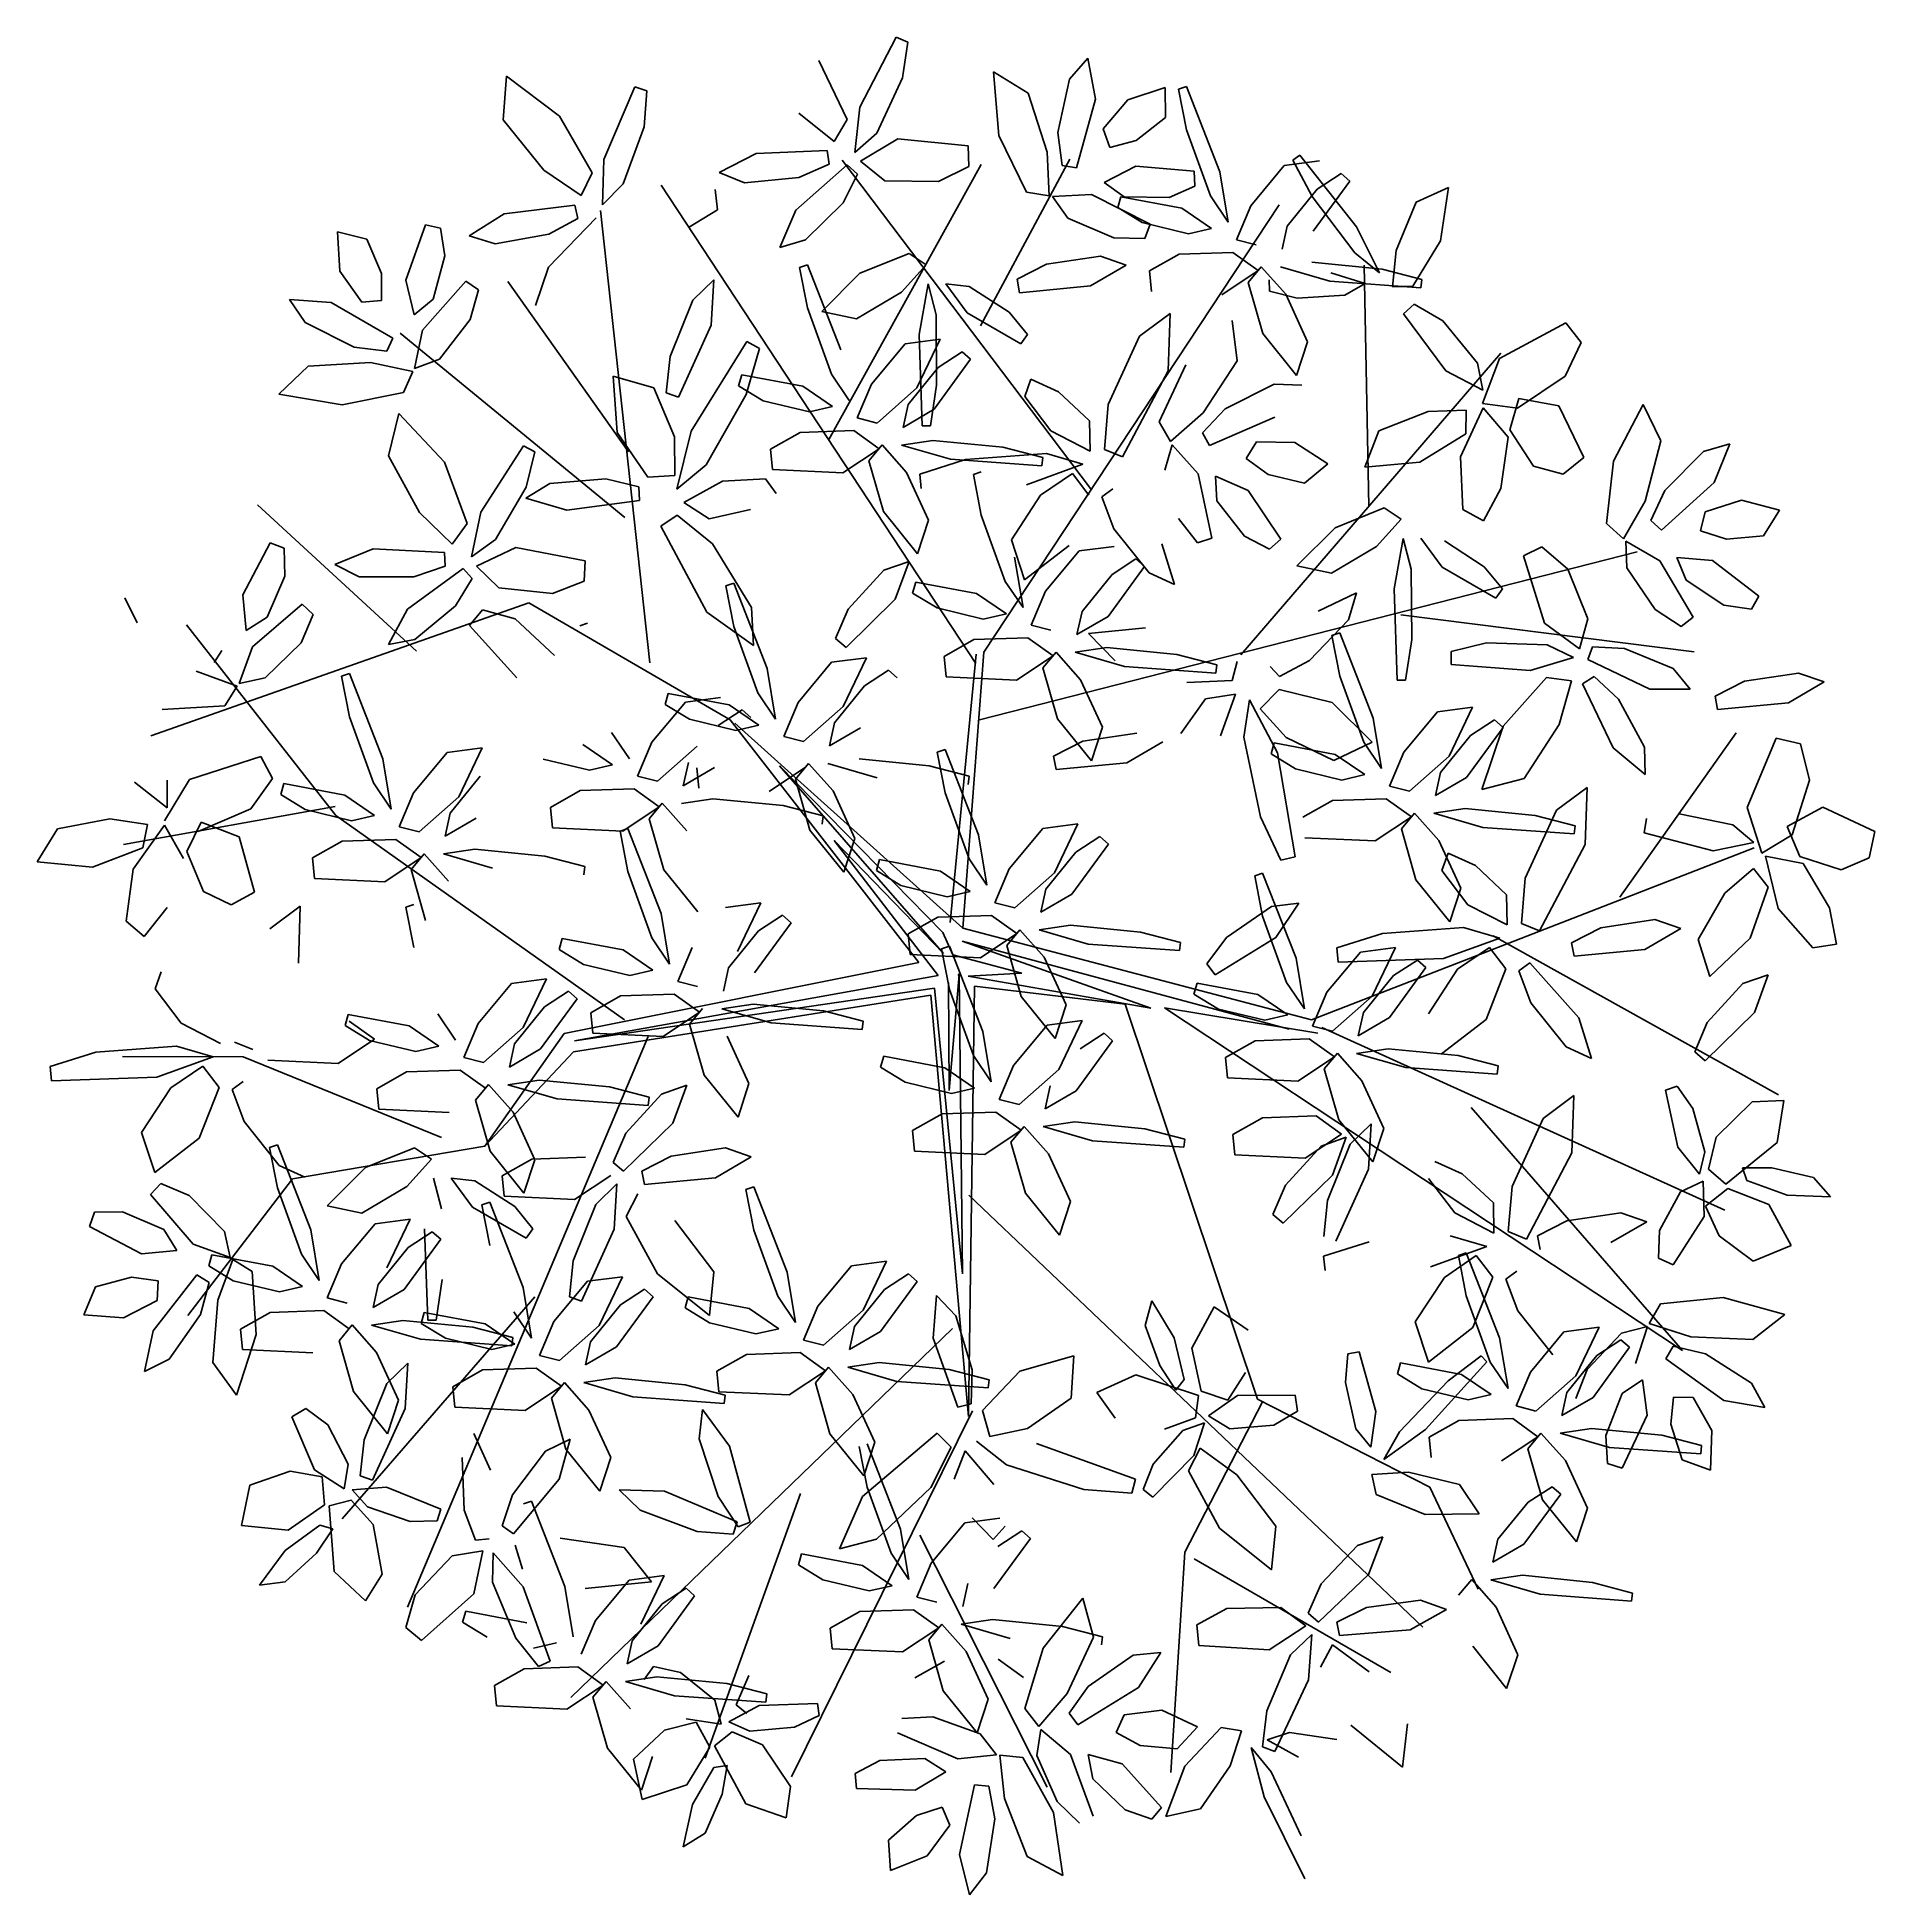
# Model space of a CAD drawing. Header units: metres. Extents: x 258817 to 259192, y 1878716 to 1878911.
# Drawn here: x 259001.923 to 259005.2, y 1878883.494 to 1878886.807 of the extents above; entities that cross this region are included whole.
import ezdxf

# ---------------------------------------------------------------- set-up
doc = ezdxf.new("R2010")
doc.units = ezdxf.units.M
doc.header["$MEASUREMENT"] = 0
doc.layers.add('Vistas', color=7, linetype='Continuous')
doc.styles.get("Standard").update_dxf_attribs({"font": 'arial.ttf'})

# ---------------------------------------------------------------- blocks, each defined once
blk = doc.blocks.new('A$C173E365C')
at = {"color": 68}
for p, q in [((3.0749, 5.8381), (3.0376, 5.8224)), ((3.0376, 5.8224), (3.0553, 5.7099)), ((3.1894, 5.6177), (3.0749, 5.8381)), ((2.473, 5.772), (2.449, 5.643)), ((2.5302, 5.7061), (2.473, 5.772)), ((2.7689, 5.7293), (2.6605, 5.6625)), ((2.7518, 5.5291), (2.7689, 5.7293)), ((3.2292, 5.579), (3.3174, 5.7644)), ((2.0577, 5.4151), (2.1624, 5.6828)), ((2.1624, 5.6828), (2.1872, 5.6744)), ((2.1872, 5.6744), (2.1626, 5.5472)), ((2.2291, 5.6803), (2.2286, 5.5852)), ((2.3471, 5.6415), (2.2291, 5.6803)), ((2.5666, 5.5382), (2.5302, 5.7061)), ((3.0553, 5.7099), (3.1355, 5.5366)), ((3.8962, 5.6824), (3.8577, 5.6697)), ((3.8577, 5.6697), (3.8665, 5.5561)), ((3.9928, 5.4536), (3.8962, 5.6824)), ((4.132, 5.5897), (4.2993, 5.7156)), ((4.2993, 5.7156), (4.3091, 5.5787)), ((2.4239, 5.5498), (2.3471, 5.6415)), ((2.449, 5.643), (2.5085, 5.4274)), ((2.6605, 5.6625), (2.6, 5.4764)), ((3.205, 5.4758), (3.1894, 5.6177)), ((2.1626, 5.5472), (2.0872, 5.339)), ((2.2286, 5.5852), (2.3209, 5.5135)), ((2.4037, 5.4918), (2.4239, 5.5498)), ((3.2695, 5.5103), (3.2292, 5.579)), ((3.3807, 5.5997), (3.2695, 5.5103)), ((3.8665, 5.5561), (3.9327, 5.377)), ((4.0294, 5.4119), (4.132, 5.5897)), ((4.3091, 5.5787), (4.1821, 5.4205)), ((2.3209, 5.5135), (2.4037, 5.4918)), ((2.5532, 5.435), (2.5666, 5.5382)), ((2.665, 5.3515), (2.7518, 5.5291)), ((2.849, 5.4964), (2.846, 5.432)), ((3.0692, 5.5181), (2.849, 5.4964)), ((3.1871, 5.4481), (3.0692, 5.5181)), ((3.1355, 5.5366), (3.205, 5.4758)), ((1.6282, 5.242), (1.8069, 5.4671)), ((1.7452, 5.449), (1.8554, 5.4346)), ((1.8282, 5.4517), (1.7673, 5.3374)), ((1.8069, 5.4671), (1.8282, 5.4517)), ((1.8554, 5.4346), (1.9609, 5.3081)), ((2.3221, 5.4332), (2.1384, 5.4174)), ((2.4212, 5.3812), (2.3221, 5.4332)), ((2.5085, 5.4274), (2.5532, 5.435)), ((2.6, 5.4764), (2.5944, 5.3399)), ((2.846, 5.432), (2.9417, 5.3841)), ((3.1108, 5.3871), (3.1871, 5.4481)), ((3.2282, 5.4372), (3.1967, 5.408)), ((3.3903, 5.2939), (3.2282, 5.4372)), ((3.2916, 5.482), (3.2856, 5.4394)), ((3.2856, 5.4394), (3.3801, 5.397)), ((3.5149, 5.4721), (3.2916, 5.482)), ((3.6309, 5.4124), (3.5149, 5.4721)), ((3.9972, 5.3109), (3.9928, 5.4536)), ((1.6496, 5.3859), (1.6765, 5.4095)), ((1.6765, 5.4095), (1.7518, 5.3604)), ((2.0314, 5.2563), (2.0577, 5.4151)), ((2.1384, 5.4174), (2.1364, 5.3697)), ((2.3579, 5.3361), (2.4212, 5.3812)), ((2.9417, 5.3841), (3.1108, 5.3871)), ((3.1967, 5.408), (3.241, 5.3178)), ((3.3801, 5.397), (3.551, 5.3803)), ((3.551, 5.3803), (3.6309, 5.4124)), ((3.9327, 5.377), (3.9972, 5.3109)), ((4.0642, 5.3402), (4.0294, 5.4119)), ((4.1821, 5.4205), (4.0642, 5.3402)), ((1.7673, 5.3374), (1.634, 5.1605)), ((1.7518, 5.3604), (1.846, 5.2441)), ((2.0872, 5.339), (2.0314, 5.2563)), ((2.1364, 5.3697), (2.2167, 5.3341)), ((2.1772, 5.301), (2.3687, 5.3368)), ((2.2167, 5.3341), (2.3579, 5.3361)), ((2.4611, 5.3432), (2.2771, 5.2505)), ((2.3687, 5.3368), (2.3785, 5.3023)), ((2.5838, 5.3374), (2.4611, 5.3432)), ((3.241, 5.3178), (3.3593, 5.2011)), ((3.6439, 5.3596), (3.6358, 5.2957)), ((1.9609, 5.3081), (2.0059, 5.2015)), ((2.0838, 5.2372), (2.1772, 5.301)), ((2.3016, 5.2555), (2.1561, 5.2205)), ((2.3785, 5.3023), (2.3016, 5.2555)), ((3.4398, 5.1774), (3.3903, 5.2939)), ((3.6358, 5.2957), (3.7274, 5.2404)), ((4.1674, 5.1149), (4.0172, 5.2705)), ((4.084, 5.3102), (4.0746, 5.2683)), ((4.0746, 5.2683), (4.1655, 5.2185)), ((4.3058, 5.2826), (4.084, 5.3102)), ((4.4166, 5.214), (4.3058, 5.2826)), ((1.846, 5.2441), (1.8621, 5.1716)), ((2.0059, 5.2015), (1.9435, 5.1855)), ((2.1561, 5.2205), (2.0838, 5.2372)), ((2.2771, 5.2505), (2.2936, 5.2057)), ((2.2936, 5.2057), (2.3905, 5.2071)), ((3.3593, 5.2011), (3.4398, 5.1774)), ((4.1655, 5.2185), (4.3345, 5.1882)), ((4.3345, 5.1882), (4.4166, 5.214)), ((4.5064, 5.238), (4.4923, 5.1513)), ((4.5531, 5.248), (4.5064, 5.238)), ((4.6148, 5.0742), (4.5531, 5.248)), ((4.7382, 5.203), (4.6921, 5.0956)), ((4.8304, 5.2265), (4.7382, 5.203)), ((4.8226, 5.1026), (4.8304, 5.2265)), ((2.0166, 5.1618), (1.9372, 5.1048)), ((2.1856, 5.156), (2.0166, 5.1618)), ((2.2787, 5.1033), (2.1856, 5.156)), ((2.9804, 5.1227), (3.0339, 5.1586)), ((3.0339, 5.1586), (3.1884, 5.0961)), ((4.4923, 5.1513), (4.5298, 5.0151)), ((1.8673, 5.116), (1.7127, 5.0715)), ((1.8509, 5.0301), (1.9278, 5.1166)), ((1.9278, 5.1166), (1.9691, 5.0672)), ((1.9372, 5.1048), (2.0514, 5.0288)), ((3.1884, 5.0961), (3.3086, 4.9761)), ((3.2489, 4.8551), (3.3536, 5.1228)), ((3.3536, 5.1228), (3.3784, 5.1143)), ((3.3784, 5.1143), (3.3538, 4.9872)), ((4.2076, 4.9948), (4.1674, 5.1149)), ((4.6921, 5.0956), (4.692, 5.01)), ((4.7532, 5.0051), (4.8226, 5.1026)), ((1.9024, 5.0757), (1.9017, 5.0399)), ((1.9691, 5.0672), (1.9232, 4.907)), ((3.1998, 4.953), (3.0583, 5.0372)), ((3.6476, 5.0756), (3.6559, 4.933)), ((3.7139, 5.0113), (3.6476, 5.0756)), ((4.4266, 5.0717), (4.3873, 5.0445)), ((4.3873, 5.0445), (4.4131, 4.951)), ((4.5627, 4.9171), (4.4266, 5.0717)), ((4.5894, 4.9652), (4.6148, 5.0742)), ((3.3086, 4.9761), (3.1998, 4.953)), ((3.3538, 4.9872), (3.2784, 4.779)), ((3.7851, 4.8341), (3.7139, 5.0113)), ((4.5298, 5.0151), (4.5894, 4.9652)), ((4.8497, 5.0043), (4.6561, 4.8924)), ((4.692, 5.01), (4.7532, 5.0051)), ((4.9806, 5.0136), (4.8497, 5.0043)), ((4.9312, 4.9416), (4.9806, 5.0136)), ((2.0193, 4.9474), (2.0032, 4.8211)), ((3.6559, 4.933), (3.7589, 4.7071)), ((4.4131, 4.951), (4.5096, 4.826)), ((4.5879, 4.7969), (4.5627, 4.9171)), ((4.7779, 4.8641), (4.9312, 4.9416)), ((3.5438, 4.8814), (3.5037, 4.8601)), ((3.5037, 4.8601), (3.546, 4.7154)), ((3.7186, 4.6002), (3.5438, 4.8814)), ((4.6561, 4.8924), (4.6747, 4.851)), ((4.6747, 4.851), (4.7779, 4.8641)), ((3.797, 4.7208), (3.7851, 4.8341)), ((4.5096, 4.826), (4.5879, 4.7969)), ((4.7265, 4.8162), (4.593, 4.7872)), ((4.9219, 4.8046), (4.7265, 4.8162)), ((5.0139, 4.7165), (4.9219, 4.8046)), ((3.2784, 4.779), (3.2226, 4.6963)), ((3.275, 4.6772), (3.3684, 4.7409)), ((3.3684, 4.7409), (3.5598, 4.7768)), ((3.8356, 4.7364), (3.7708, 4.5825)), ((3.9637, 4.7724), (3.8356, 4.7364)), ((3.9518, 4.5961), (3.9637, 4.7724)), ((4.593, 4.7872), (4.6221, 4.7218)), ((3.7589, 4.7071), (3.797, 4.7208)), ((4.6221, 4.7218), (4.8158, 4.6825)), ((4.8158, 4.6825), (5.0139, 4.7165)), ((4.4936, 4.5027), (4.6369, 4.6553)), ((4.6369, 4.6553), (4.67, 4.5221)), ((3.7642, 4.4175), (3.7186, 4.6002)), ((3.7708, 4.5825), (3.77, 4.4609)), ((3.8548, 4.4557), (3.9518, 4.5961)), ((4.2454, 4.5536), (4.2097, 4.5345)), ((4.2097, 4.5345), (4.2377, 4.4241)), ((4.3797, 4.3448), (4.2454, 4.5536)), ((4.4229, 4.3099), (4.4936, 4.5027)), ((4.67, 4.5221), (4.5719, 4.3445)), ((3.77, 4.4609), (3.8548, 4.4557)), ((3.8828, 4.4253), (3.9865, 4.4498)), ((3.9865, 4.4498), (4.1631, 4.4352)), ((3.881, 4.3824), (3.8828, 4.4253)), ((4.1095, 4.3515), (3.881, 4.3824)), ((4.2382, 4.3891), (4.1095, 4.3515)), ((4.1631, 4.4352), (4.2382, 4.3891)), ((4.2377, 4.4241), (4.3336, 4.259)), ((4.4085, 4.2049), (4.3797, 4.3448)), ((4.5719, 4.3445), (4.4695, 4.2452)), ((4.4695, 4.2452), (4.4229, 4.3099)), ((4.2693, 4.2345), (4.052, 4.1925)), ((4.3932, 4.1756), (4.2693, 4.2345)), ((4.3336, 4.259), (4.4085, 4.2049)), ((4.4941, 4.219), (4.4921, 4.1761)), ((4.7174, 4.2298), (4.4941, 4.219)), ((4.8383, 4.1812), (4.7174, 4.2298)), ((4.9972, 4.2323), (4.9952, 4.1445)), ((5.042, 4.2488), (4.9972, 4.2323)), ((5.1272, 4.0852), (5.042, 4.2488)), ((4.052, 4.1925), (4.055, 4.1281)), ((4.3228, 4.1078), (4.3932, 4.1756)), ((4.4351, 4.1686), (4.4065, 4.1366)), ((4.6097, 4.0409), (4.4351, 4.1686)), ((4.4921, 4.1761), (4.5901, 4.1426)), ((4.7618, 4.1418), (4.8383, 4.1812)), ((4.055, 4.1281), (4.1547, 4.0893)), ((4.1547, 4.0893), (4.3228, 4.1078)), ((4.4065, 4.1366), (4.4589, 4.0509)), ((4.5901, 4.1426), (4.7618, 4.1418)), ((4.3746, 4.0386), (4.2715, 4.0101)), ((4.4155, 3.9887), (4.3746, 4.0386)), ((4.4589, 4.0509), (4.5874, 3.9456)), ((4.6699, 3.9295), (4.6097, 4.0409)), ((4.2715, 4.0101), (4.1478, 3.8947)), ((4.2665, 3.8252), (4.4155, 3.9887)), ((4.5874, 3.9456), (4.6699, 3.9295))]:
    blk.add_line(p, q, dxfattribs=at)
at = {"color": 44}
for p, q in [((2.4606, 4.4156), (3.2444, 5.4519)), ((2.8102, 4.9305), (2.5289, 5.4543)), ((3.287, 4.5718), (2.8082, 5.4378)), ((2.8244, 3.8698), (3.8135, 5.3726)), ((2.7991, 3.9055), (1.8719, 5.3108)), ((3.849, 3.8719), (4.0037, 5.293)), ((1.5895, 4.3646), (1.6043, 5.1215)), ((3.9156, 4.5347), (4.2949, 5.0706)), ((3.9273, 4.3288), (4.6328, 4.9082)), ((1.9923, 3.8974), (1.1754, 4.8449)), ((4.5817, 3.9083), (5.0813, 4.3688)), ((2.8127, 3.6922), (0.747, 4.2206)), ((3.5963, 3.6931), (4.2288, 4.0603)), ((4.2288, 4.0603), (5.4167, 3.6424)), ((1.4892, 4.0228), (0.5677, 3.9064)), ((4.8355, 3.3919), (5.304, 3.991)), ((2.865, 3.0377), (2.7991, 3.9055)), ((2.9052, 3.056), (2.8237, 3.8989)), ((2.865, 3.0377), (3.5814, 3.6826)), ((3.0037, 2.9303), (3.5963, 3.6931)), ((0.8011, 3.1351), (0.4353, 3.6521)), ((3.4415, 3.5481), (2.9259, 2.958)), ((2.9277, 3.0241), (3.4415, 3.5481)), ((3.9286, 2.7503), (4.8355, 3.3919)), ((4.8377, 3.4202), (5.5019, 3.3012)), ((1.7703, 2.7497), (0.3786, 3.2908)), ((2.9259, 2.958), (3.2693, 3.3136)), ((3.2693, 3.3136), (2.9427, 2.8896)), ((2.865, 3.0377), (1.7703, 2.7497)), ((1.1988, 3.0143), (0.3031, 2.5146)), ((1.8398, 2.7206), (2.867, 2.9966)), ((2.867, 2.9966), (2.2751, 2.787)), ((2.8972, 2.9539), (2.9277, 3.0241)), ((2.6799, 2.8966), (2.8972, 2.9539)), ((3.0037, 2.9303), (4.1173, 2.7069)), ((2.2751, 2.787), (2.8482, 2.8868)), ((2.8482, 2.8868), (2.6799, 2.8966)), ((2.8664, 1.9512), (2.8769, 2.8909)), ((2.8769, 2.8909), (2.9086, 2.5275)), ((2.9086, 2.5275), (2.9103, 2.8667)), ((2.9427, 2.8896), (4.0849, 2.6843)), ((2.3552, 2.7991), (2.8282, 2.8553)), ((2.8282, 2.8553), (2.8474, 1.5037)), ((2.8474, 1.5037), (2.9656, 2.8269)), ((2.9548, 2.8495), (2.8664, 1.9512)), ((4.0849, 2.6843), (2.9548, 2.8495)), ((2.9656, 2.8269), (4.089, 2.6497)), ((0.6043, 1.7104), (2.2312, 2.7878)), ((1.7499, 2.7082), (2.2312, 2.7878)), ((2.3552, 2.7991), (1.9394, 1.5574)), ((1.7373, 2.7261), (0.4708, 2.1514)), ((3.8542, 2.6978), (4.6103, 0.9037)), ((4.1173, 2.7069), (4.3675, 2.3532)), ((4.089, 2.6497), (4.3675, 2.3532)), ((4.5027, 2.3802), (5.1263, 2.6339)), ((1.2683, 2.4746), (0.6043, 1.7104)), ((4.3675, 2.3532), (4.9715, 2.2497)), ((4.9715, 2.2497), (5.3004, 1.8202)), ((2.8463, 2.1989), (1.4196, 0.8417)), ((4.2104, 1.8789), (4.8148, 1.1822)), ((2.8974, 1.7799), (4.0966, 0.6207)), ((1.9394, 1.5574), (1.3983, 1.2817)), ((1.9246, 1.5469), (2.168, 1.0766)), ((2.8348, 1.5215), (3.4032, 0.3711)), ((1.3983, 1.2817), (1.2465, 0.9602)), ((3.3755, 1.2616), (3.6745, 0.4291)), ((3.0002, 1.13), (2.6007, 0.3387)), ((2.1382, 1.0556), (1.5206, 0.6989)), ((2.168, 1.0766), (2.2114, 0.3846))]:
    blk.add_line(p, q, dxfattribs=at)
at = {"color": 66}
for p, q in [((1.7643, 5.2285), (1.6496, 5.3859)), ((1.3395, 5.3661), (1.4406, 5.32)), ((1.3646, 5.1981), (1.3395, 5.3661)), ((1.4406, 5.32), (1.5042, 5.1681)), ((2.5358, 5.2689), (2.5838, 5.3374)), ((2.5944, 5.3399), (2.665, 5.3515)), ((2.3905, 5.2071), (2.5358, 5.2689)), ((1.4516, 5.056), (1.3646, 5.1981)), ((1.5564, 5.0979), (1.6282, 5.242)), ((1.5042, 5.1681), (1.5159, 5.053)), ((1.634, 5.1605), (1.5564, 5.0979)), ((2.4331, 5.1499), (2.3517, 5.1219)), ((2.6029, 5.1244), (2.4331, 5.1499)), ((1.4229, 5.0769), (1.5483, 5.1094)), ((1.5483, 5.1094), (1.7687, 5.1308)), ((1.6009, 5.0642), (1.7089, 5.0977)), ((2.2724, 5.0392), (2.2787, 5.1033)), ((2.3517, 5.1219), (2.4644, 5.0564)), ((2.6951, 5.0772), (2.6029, 5.1244)), ((3.0583, 5.0372), (2.9804, 5.1227)), ((1.426, 5.0508), (1.4229, 5.0769)), ((1.7127, 5.0715), (1.426, 5.0508)), ((1.5159, 5.053), (1.4516, 5.056)), ((1.6651, 5.027), (1.6009, 5.0642)), ((1.8145, 5.0177), (1.6651, 5.027)), ((1.7821, 4.8805), (1.8509, 5.0301)), ((1.9017, 5.0399), (1.8145, 5.0177)), ((2.4644, 5.0564), (2.6869, 5.0351)), ((2.6869, 5.0351), (2.6951, 5.0772)), ((2.7195, 4.9735), (2.845, 5.0549)), ((2.845, 5.0549), (2.9188, 5.0632)), ((2.9188, 5.0632), (2.8519, 4.972)), ((2.9495, 4.966), (2.9746, 5.0626)), ((2.9746, 5.0626), (3.0026, 4.9041)), ((1.3478, 4.7891), (1.4807, 4.969)), ((1.4471, 4.9994), (1.3577, 4.9463)), ((1.4807, 4.969), (1.4471, 4.9994)), ((2.2144, 4.9697), (2.2202, 4.79)), ((2.3103, 4.8982), (2.2144, 4.9697)), ((2.6626, 4.9037), (2.7195, 4.9735)), ((2.8519, 4.972), (2.6833, 4.8745)), ((2.9476, 4.7446), (2.9495, 4.966)), ((1.3577, 4.9463), (1.248, 4.8141)), ((3.0026, 4.9041), (2.9929, 4.6168)), ((2.4082, 4.6841), (2.3103, 4.8982)), ((2.6833, 4.8745), (2.6626, 4.9037)), ((2.8407, 4.8259), (2.8677, 4.8495)), ((2.8677, 4.8495), (2.943, 4.8003)), ((2.9364, 4.889), (3.0466, 4.8746)), ((3.0098, 4.7358), (2.9364, 4.889)), ((3.0466, 4.8746), (3.1521, 4.7481)), ((2.9555, 4.6685), (2.8407, 4.8259)), ((2.943, 4.8003), (3.0372, 4.6841)), ((2.5647, 4.7237), (2.6512, 4.7628)), ((2.6512, 4.7628), (2.6707, 4.7091)), ((2.9667, 4.6165), (2.9476, 4.7446)), ((3.1347, 4.6255), (3.0098, 4.7358)), ((3.1521, 4.7481), (3.1971, 4.6415)), ((3.5696, 4.7423), (3.4928, 4.6955)), ((3.5598, 4.7768), (3.5696, 4.7423)), ((2.4207, 4.5421), (2.4082, 4.6841)), ((2.4671, 4.6325), (2.5647, 4.7237)), ((2.6707, 4.7091), (2.5887, 4.6011)), ((3.0372, 4.6841), (3.0532, 4.6116)), ((3.3473, 4.6604), (3.275, 4.6772)), ((3.4928, 4.6955), (3.3473, 4.6604)), ((3.546, 4.7154), (3.6722, 4.4941)), ((2.4653, 4.5374), (2.4671, 4.6325)), ((3.0532, 4.6116), (2.9555, 4.6685)), ((2.9929, 4.6168), (2.9667, 4.6165)), ((3.1971, 4.6415), (3.1347, 4.6255)), ((2.5887, 4.6011), (2.4653, 4.5374)), ((3.0585, 4.556), (2.9038, 4.5114)), ((2.9598, 4.5708), (3.0585, 4.556)), ((3.0421, 4.4701), (3.1189, 4.5566)), ((3.1189, 4.5566), (3.1602, 4.5071)), ((3.2078, 4.6018), (3.1284, 4.5448)), ((3.3768, 4.596), (3.2078, 4.6018)), ((3.4699, 4.5433), (3.3768, 4.596)), ((2.3632, 4.5188), (2.4207, 4.5421)), ((3.1602, 4.5071), (3.1144, 4.347)), ((3.1284, 4.5448), (3.2426, 4.4688)), ((3.4636, 4.4792), (3.4699, 4.5433)), ((3.2426, 4.4688), (3.4636, 4.4792)), ((3.4514, 4.4041), (3.4852, 4.4502)), ((3.4852, 4.4502), (3.6205, 4.4424)), ((3.6205, 4.4424), (3.7422, 4.3755)), ((3.6722, 4.4941), (3.7642, 4.4175)), ((3.6623, 4.324), (3.5321, 4.3541)), ((3.7631, 4.3359), (3.6522, 4.2463)), ((3.7422, 4.3755), (3.6623, 4.324)), ((3.8145, 4.3011), (3.7631, 4.3359)), ((3.6692, 4.0312), (3.8145, 4.3011)), ((3.6522, 4.2463), (3.5292, 4.0456)), ((3.4799, 3.8541), (3.5846, 4.1218)), ((3.5846, 4.1218), (3.6095, 4.1134)), ((3.6095, 4.1134), (3.5849, 3.9862)), ((4.9952, 4.1445), (5.0513, 4.0149)), ((3.5292, 4.0456), (3.5234, 3.9261)), ((3.5234, 3.9261), (3.6692, 4.0312)), ((4.9412, 4.0566), (4.9061, 4.0242)), ((5.0974, 3.9223), (4.9412, 4.0566)), ((5.1172, 3.9738), (5.1272, 4.0852)), ((5.459, 3.9977), (5.4979, 4.0759)), ((3.5849, 3.9862), (3.5095, 3.778)), ((4.044, 3.9969), (4.0689, 3.9884)), ((4.9061, 4.0242), (4.9446, 3.9352)), ((5.0513, 4.0149), (5.1172, 3.9738)), ((4.9446, 3.9352), (5.0575, 3.8248)), ((5.1391, 3.8068), (5.0974, 3.9223)), ((5.1934, 3.9109), (5.2176, 3.8725)), ((4.6876, 3.5704), (4.7923, 3.8381)), ((4.7923, 3.8381), (4.8172, 3.8297)), ((4.8172, 3.8297), (4.7926, 3.7025)), ((5.0575, 3.8248), (5.1391, 3.8068)), ((5.2737, 3.8452), (5.1455, 3.798)), ((5.1455, 3.798), (5.1834, 3.7372)), ((5.1834, 3.7372), (5.3807, 3.7252)), ((4.7926, 3.7025), (4.7171, 3.4943)), ((4.3752, 3.6043), (4.4854, 3.5899)), ((4.4486, 3.4511), (4.3752, 3.6043)), ((4.4854, 3.5899), (4.5908, 3.4635)), ((4.6614, 3.4117), (4.6876, 3.5704)), ((5.0705, 3.5778), (5.0341, 3.5079)), ((5.2954, 3.5049), (5.0705, 3.5778)), ((4.3818, 3.5157), (4.476, 3.3994)), ((5.0341, 3.5079), (5.1022, 3.4128)), ((5.3735, 3.3755), (5.2954, 3.5049)), ((5.3655, 3.5036), (5.3647, 3.4163)), ((4.5734, 3.3408), (4.4486, 3.4511)), ((4.5908, 3.4635), (4.6358, 3.3568)), ((4.7171, 3.4943), (4.6614, 3.4117)), ((4.7138, 3.3925), (4.8072, 3.4563)), ((4.8072, 3.4563), (4.9986, 3.4921)), ((5.0084, 3.4577), (4.9316, 3.4108)), ((4.9986, 3.4921), (5.0084, 3.4577)), ((5.3647, 3.4163), (5.4681, 3.497)), ((4.476, 3.3994), (4.492, 3.3269)), ((4.7861, 3.3758), (4.7138, 3.3925)), ((4.9316, 3.4108), (4.7861, 3.3758)), ((5.1022, 3.4128), (5.2678, 3.3416)), ((4.492, 3.3269), (4.3942, 3.3838)), ((4.6358, 3.3568), (4.5734, 3.3408)), ((5.2587, 3.3707), (5.1386, 3.3255)), ((5.3037, 3.2789), (5.2587, 3.3707)), ((5.3734, 3.3615), (5.3136, 3.2569)), ((5.4717, 3.2231), (5.3734, 3.3615)), ((5.5453, 3.382), (5.4274, 3.364)), ((5.4274, 3.364), (5.4418, 3.2907)), ((4.4973, 3.2714), (4.3426, 3.2268)), ((4.3986, 3.2862), (4.4973, 3.2714)), ((4.4808, 3.1854), (4.5577, 3.2719)), ((4.5577, 3.2719), (4.599, 3.2225)), ((4.6465, 3.3171), (4.5672, 3.2601)), ((4.8156, 3.3114), (4.6465, 3.3171)), ((4.9087, 3.2586), (4.8156, 3.3114)), ((5.1386, 3.3255), (5.0906, 3.1513)), ((5.2509, 3.1532), (5.3037, 3.2789)), ((4.599, 3.2225), (4.5532, 3.0623)), ((4.5672, 3.2601), (4.6814, 3.1841)), ((4.9024, 3.1945), (4.9087, 3.2586)), ((4.6814, 3.1841), (4.9024, 3.1945)), ((4.59, 3.1127), (4.6148, 3.1043)), ((4.6148, 3.1043), (4.5902, 2.9771)), ((4.947, 3.1074), (4.9528, 2.9278)), ((5.0429, 3.036), (4.947, 3.1074)), ((5.0906, 3.1513), (5.1639, 3.1112))]:
    blk.add_line(p, q, dxfattribs=at)
at = {"color": 64}
for p, q in [((0.9713, 4.9404), (0.9229, 4.8783)), ((1.1793, 4.8281), (0.9713, 4.9404)), ((1.9232, 4.907), (1.8165, 4.7748)), ((0.9229, 4.8783), (0.9726, 4.7725)), ((1.8165, 4.7748), (1.7821, 4.8805)), ((1.2327, 4.6867), (1.1793, 4.8281)), ((1.248, 4.8141), (1.2315, 4.7284)), ((1.2315, 4.7284), (1.3478, 4.7891)), ((2.0032, 4.8211), (2.11, 4.6571)), ((2.248, 4.6293), (2.1644, 4.8084)), ((2.2202, 4.79), (2.3632, 4.5188)), ((0.9726, 4.7725), (1.1227, 4.6725)), ((1.8875, 4.7471), (1.8002, 4.744)), ((2.0409, 4.6699), (1.8875, 4.7471)), ((0.7275, 4.6837), (0.672, 4.569)), ((0.8209, 4.5058), (0.7275, 4.6837)), ((0.9927, 4.68), (0.9139, 4.5174)), ((1.1189, 4.7027), (0.9927, 4.68)), ((1.1466, 4.6043), (1.1189, 4.7027)), ((1.1227, 4.6725), (1.2327, 4.6867)), ((1.2301, 4.6729), (1.1524, 4.5809)), ((1.3017, 4.5191), (1.2301, 4.6729)), ((1.2837, 4.6656), (1.2846, 4.591)), ((1.4029, 4.662), (1.2837, 4.6656)), ((1.5584, 4.601), (1.4029, 4.662)), ((1.8855, 4.6443), (2.0906, 4.5552)), ((2.1128, 4.5947), (2.0409, 4.6699)), ((2.11, 4.6571), (2.2127, 4.567)), ((2.2127, 4.567), (2.248, 4.6293)), ((0.4551, 4.5604), (0.5043, 4.4388)), ((0.5388, 4.5356), (0.4551, 4.5604)), ((0.672, 4.569), (0.7212, 4.3796)), ((1.072, 4.4902), (1.1466, 4.6043)), ((1.1524, 4.5809), (1.1748, 4.4202)), ((1.2846, 4.591), (1.4291, 4.502)), ((1.6028, 4.4872), (1.5584, 4.601)), ((1.8226, 4.5641), (1.7184, 4.4967)), ((1.9422, 4.5662), (1.8226, 4.5641)), ((1.9747, 4.5141), (1.9422, 4.5662)), ((2.0906, 4.5552), (2.1128, 4.5947)), ((2.208, 4.5572), (2.1263, 4.4654)), ((2.2311, 4.4769), (2.208, 4.5572)), ((2.7395, 4.5493), (2.9598, 4.5708)), ((0.6598, 4.4137), (0.5388, 4.5356)), ((0.8433, 4.3094), (0.8209, 4.5058)), ((0.9139, 4.5174), (0.9788, 4.4647)), ((1.2944, 4.3542), (1.3017, 4.5191)), ((1.4291, 4.502), (1.6028, 4.4872)), ((1.7184, 4.4967), (1.7921, 4.4365)), ((1.9059, 4.4633), (1.9747, 4.5141)), ((2.6027, 4.5294), (2.4879, 4.4957)), ((2.4879, 4.4957), (2.665, 4.4317)), ((2.8569, 4.5106), (2.6027, 4.5294)), ((2.6141, 4.5168), (2.7395, 4.5493)), ((2.6172, 4.4908), (2.6141, 4.5168)), ((2.9038, 4.5114), (2.6172, 4.4908)), ((3.0006, 4.4651), (2.8569, 4.5106)), ((0.5043, 4.4388), (0.6705, 4.2891)), ((0.9788, 4.4647), (1.072, 4.4902)), ((1.7921, 4.4365), (1.9059, 4.4633)), ((2.0717, 4.4582), (1.969, 4.4138)), ((2.0671, 4.3807), (2.0717, 4.4582)), ((2.1263, 4.4654), (2.0829, 4.264)), ((2.5207, 4.4667), (2.469, 4.3992)), ((2.6212, 4.3983), (2.5207, 4.4667)), ((2.8072, 4.4716), (2.832, 4.4632)), ((2.832, 4.4632), (2.8074, 4.336)), ((2.9733, 4.3205), (3.0421, 4.4701)), ((2.9959, 4.42), (3.0006, 4.4651)), ((0.4192, 4.3826), (0.299, 4.3519)), ((0.5333, 4.3467), (0.4192, 4.3826)), ((0.7041, 4.3196), (0.6598, 4.4137)), ((0.7212, 4.3796), (0.79, 4.2616)), ((1.1748, 4.4202), (1.2296, 4.3177)), ((1.969, 4.4138), (1.866, 4.2609)), ((1.9799, 4.2695), (2.0671, 4.3807)), ((2.4282, 4.393), (2.3907, 4.2932)), ((2.3936, 4.4184), (2.4282, 4.393)), ((2.7128, 4.2585), (2.6212, 4.3983)), ((0.5475, 4.287), (0.5333, 4.3467)), ((1.2296, 4.3177), (1.2944, 4.3542)), ((1.4879, 4.3231), (1.5414, 4.3589)), ((1.5658, 4.2375), (1.4879, 4.3231)), ((1.5414, 4.3589), (1.6959, 4.2965)), ((2.1282, 4.2487), (2.188, 4.3249)), ((2.8074, 4.336), (2.732, 4.1278)), ((3.0077, 4.2148), (2.9733, 4.3205)), ((3.1144, 4.347), (3.0077, 4.2148)), ((0.3497, 4.2714), (0.4662, 4.2606)), ((0.4662, 4.2606), (0.5475, 4.287)), ((0.6705, 4.2891), (0.7041, 4.3196)), ((0.79, 4.2616), (0.8433, 4.3094)), ((1.4263, 4.2635), (1.3594, 4.1723)), ((1.6959, 4.2965), (1.8161, 4.1765)), ((1.9018, 4.2293), (1.9799, 4.2695)), ((2.0829, 4.264), (2.1282, 4.2487)), ((2.3907, 4.2932), (2.2801, 4.1548)), ((0.7824, 4.2538), (0.6759, 4.1926)), ((0.7789, 4.1703), (0.7824, 4.2538)), ((1.046, 4.2361), (0.9646, 4.1666)), ((1.0382, 3.997), (1.1041, 4.2082)), ((1.1041, 4.2082), (1.046, 4.2361)), ((1.227, 4.1738), (1.3525, 4.2553)), ((1.7073, 4.1534), (1.5658, 4.2375)), ((1.866, 4.2609), (1.9018, 4.2293)), ((2.2, 4.1182), (2.2405, 4.2459)), ((2.39, 4.2378), (2.5002, 4.2234)), ((2.5002, 4.2234), (2.6057, 4.097)), ((2.5315, 4.2404), (2.6712, 4.1322)), ((2.6712, 4.1322), (2.7128, 4.2585)), ((2.6762, 4.0452), (2.7025, 4.2039)), ((0.5104, 4.1937), (0.364, 4.0814)), ((0.6218, 4.2032), (0.5104, 4.1937)), ((0.6759, 4.1926), (0.5708, 4.0155)), ((0.5928, 4.1311), (0.6218, 4.2032)), ((0.6897, 4.0399), (0.7789, 4.1703)), ((0.9646, 4.1666), (0.9013, 4.0098)), ((1.1701, 4.1041), (1.227, 4.1738)), ((1.8161, 4.1765), (1.7073, 4.1534)), ((2.2801, 4.1548), (2.2, 4.1182)), ((2.2943, 4.1747), (2.3213, 4.1984)), ((2.4091, 4.0173), (2.2943, 4.1747)), ((2.3213, 4.1984), (2.3966, 4.1492)), ((2.3966, 4.1492), (2.4908, 4.0329)), ((3.0341, 4.1908), (3.0776, 4.072)), ((3.1134, 4.1631), (3.0341, 4.1908)), ((3.2254, 4.0404), (3.1134, 4.1631)), ((0.4748, 4.0534), (0.5928, 4.1311)), ((1.1908, 4.0748), (1.1701, 4.1041)), ((1.6282, 4.0915), (1.7494, 4.0343)), ((2.6057, 4.097), (2.6507, 3.9903)), ((2.732, 4.1278), (2.6762, 4.0452)), ((2.7286, 4.026), (2.822, 4.0898)), ((2.822, 4.0898), (3.0134, 4.1256)), ((3.0232, 4.0912), (2.9464, 4.0443)), ((3.0134, 4.1256), (3.0232, 4.0912)), ((0.6088, 3.9865), (0.6897, 4.0399)), ((2.4908, 4.0329), (2.5068, 3.9604)), ((2.9464, 4.0443), (2.8009, 4.0093)), ((3.0776, 4.072), (3.2321, 3.9205)), ((3.2651, 3.9481), (3.2254, 4.0404)), ((0.5708, 4.0155), (0.6088, 3.9865)), ((0.9013, 4.0098), (0.9277, 3.9157)), ((0.9277, 3.9157), (1.0382, 3.997)), ((2.4702, 3.9642), (2.2914, 3.9823)), ((2.5068, 3.9604), (2.4091, 4.0173)), ((2.6507, 3.9903), (2.5883, 3.9743)), ((2.8009, 4.0093), (2.7286, 4.026)), ((0.7867, 3.9169), (0.6331, 3.8536)), ((0.887, 3.9225), (0.7867, 3.9169)), ((0.9016, 3.8821), (0.887, 3.9225)), ((2.1931, 3.8982), (2.4134, 3.9197)), ((2.3867, 3.8786), (2.4702, 3.9642)), ((2.4134, 3.9197), (2.5121, 3.9049)), ((2.6614, 3.9506), (2.582, 3.8936)), ((2.8304, 3.9449), (2.6614, 3.9506)), ((2.9235, 3.8921), (2.8304, 3.9449)), ((3.2321, 3.9205), (3.2651, 3.9481)), ((0.7064, 3.7888), (0.9016, 3.8821)), ((1.8703, 3.8288), (1.7763, 3.8792)), ((1.9, 3.8598), (1.8703, 3.8288)), ((2.0036, 3.8765), (2.0191, 3.8164)), ((2.0677, 3.8657), (2.1931, 3.8982)), ((2.0708, 3.8396), (2.0677, 3.8657)), ((2.3574, 3.8603), (2.0708, 3.8396)), ((2.5121, 3.9049), (2.3574, 3.8603)), ((2.9172, 3.828), (2.9235, 3.8921)), ((3.1675, 3.888), (3.2777, 3.8736)), ((3.2409, 3.7348), (3.1675, 3.888)), ((3.2777, 3.8736), (3.3831, 3.7471)), ((3.4537, 3.6953), (3.4799, 3.8541)), ((2.0191, 3.8164), (2.1615, 3.8099)), ((2.6962, 3.8176), (2.9172, 3.828)), ((3.0718, 3.8249), (3.0987, 3.8485)), ((3.0987, 3.8485), (3.1741, 3.7994)), ((3.1741, 3.7994), (3.2683, 3.6831)), ((1.9311, 3.7273), (1.8711, 3.7875)), ((1.9642, 3.756), (1.8772, 3.589)), ((1.9823, 3.6377), (1.9642, 3.756)), ((2.0085, 3.7729), (2.1025, 3.7585)), ((2.0553, 3.6421), (2.0085, 3.7729)), ((2.1025, 3.7585), (2.18, 3.6496)), ((3.3831, 3.7471), (3.4281, 3.6405)), ((3.5095, 3.778), (3.4537, 3.6953)), ((3.5061, 3.6762), (3.5995, 3.74)), ((3.5995, 3.74), (3.7909, 3.7758)), ((3.6268, 3.763), (3.7371, 3.7487)), ((3.8007, 3.7413), (3.7239, 3.6945)), ((3.7371, 3.7487), (3.8425, 3.6222)), ((3.7909, 3.7758), (3.8007, 3.7413)), ((1.8499, 3.6368), (1.9311, 3.7273)), ((3.3658, 3.6245), (3.2409, 3.7348)), ((3.2683, 3.6831), (3.2843, 3.6106)), ((3.5312, 3.6999), (3.5581, 3.7236)), ((3.5581, 3.7236), (3.6335, 3.6744)), ((3.7239, 3.6945), (3.5784, 3.6595)), ((3.2843, 3.6106), (3.1865, 3.6675)), ((3.4281, 3.6405), (3.3658, 3.6245)), ((3.5784, 3.6595), (3.5061, 3.6762)), ((3.8425, 3.6222), (3.8875, 3.5156)), ((3.9688, 3.6531), (3.913, 3.5704)), ((2.8161, 3.3316), (2.9208, 3.5992)), ((2.9208, 3.5992), (2.9456, 3.5908)), ((2.9456, 3.5908), (2.921, 3.4636)), ((2.9706, 3.5484), (3.1909, 3.5698)), ((3.8251, 3.4996), (3.7003, 3.6099)), ((3.9655, 3.5513), (4.0589, 3.615)), ((4.1833, 3.5695), (4.0378, 3.5345)), ((2.8452, 3.5159), (2.9706, 3.5484)), ((3.2896, 3.555), (3.1349, 3.5104)), ((3.2731, 3.4691), (3.35, 3.5556)), ((3.3913, 3.5062), (3.3455, 3.346)), ((3.35, 3.5556), (3.3913, 3.5062)), ((3.3595, 3.5438), (3.4737, 3.4678)), ((3.7437, 3.4857), (3.6459, 3.5425)), ((3.6947, 3.4782), (3.701, 3.5423)), ((3.7277, 3.5581), (3.7437, 3.4857)), ((3.8875, 3.5156), (3.8251, 3.4996)), ((4.0378, 3.5345), (3.9655, 3.5513)), ((3.2043, 3.3195), (3.2731, 3.4691)), ((3.4299, 3.4234), (3.6503, 3.4449)), ((3.6503, 3.4449), (3.749, 3.4301)), ((3.8982, 3.4758), (3.8189, 3.4189)), ((4.0672, 3.4701), (3.8982, 3.4758)), ((4.1604, 3.4174), (4.0672, 3.4701)), ((3.3046, 3.3909), (3.4299, 3.4234)), ((3.3076, 3.3649), (3.3046, 3.3909)), ((3.7325, 3.3442), (3.8094, 3.4307)), ((3.8094, 3.4307), (3.8507, 3.3812)), ((3.8189, 3.4189), (3.9331, 3.3429)), ((4.1541, 3.3532), (4.1604, 3.4174)), ((3.3455, 3.346), (3.2388, 3.2138)), ((3.8507, 3.3812), (3.8049, 3.221)), ((3.8128, 3.0839), (3.9175, 3.3516)), ((3.9175, 3.3516), (3.9423, 3.3431)), ((3.9423, 3.3431), (3.9177, 3.216)), ((3.9331, 3.3429), (4.1541, 3.3532)), ((5.7093, 3.3501), (5.5453, 3.382)), ((5.7735, 3.2462), (5.7093, 3.3501)), ((3.2388, 3.2138), (3.2043, 3.3195)), ((4.1782, 3.2647), (4.3986, 3.2862)), ((5.4418, 3.2907), (5.6001, 3.2294)), ((3.8049, 3.221), (3.6982, 3.0889)), ((3.9177, 3.216), (3.8423, 3.0078)), ((4.0529, 3.2322), (4.1782, 3.2647)), ((4.0559, 3.2061), (4.0529, 3.2322)), ((5.4942, 3.0597), (5.4717, 3.2231)), ((5.6001, 3.2294), (5.7735, 3.2462)), ((5.1639, 3.1112), (5.2509, 3.1532)), ((3.5003, 3.1178), (3.6105, 3.1034)), ((3.5737, 2.9646), (3.5003, 3.1178)), ((5.3647, 3.1029), (5.4372, 3.012)), ((3.4047, 3.0547), (3.4316, 3.0783)), ((3.5194, 2.8973), (3.4047, 3.0547)), ((3.4316, 3.0783), (3.5069, 3.0291)), ((5.4372, 3.012), (5.4942, 3.0597)), ((3.5069, 3.0291), (3.6011, 2.9129)), ((3.9323, 2.9697), (4.1238, 3.0056)), ((4.1238, 3.0056), (4.1335, 2.9711)), ((3.8389, 2.906), (3.9323, 2.9697)), ((4.0567, 2.9243), (3.9112, 2.8892)), ((4.1335, 2.9711), (4.0567, 2.9243)), ((4.1728, 2.8789), (4.283, 2.8645)), ((4.2462, 2.7257), (4.1728, 2.8789)), ((4.283, 2.8645), (4.3885, 2.7381)), ((5.3838, 2.9006), (5.4033, 2.8468)), ((4.0771, 2.8158), (4.104, 2.8395)), ((4.1919, 2.6584), (4.0771, 2.8158)), ((4.104, 2.8395), (4.1794, 2.7903)), ((5.4033, 2.8468), (5.3213, 2.7389)), ((4.1794, 2.7903), (4.2736, 2.674)), ((4.5148, 2.769), (4.459, 2.6863)), ((4.6048, 2.7309), (4.7962, 2.7667)), ((4.7932, 2.7461), (4.7139, 2.6891)), ((4.7962, 2.7667), (4.806, 2.7323)), ((4.3711, 2.6155), (4.2462, 2.7257)), ((4.3885, 2.7381), (4.4335, 2.6315)), ((4.5114, 2.6671), (4.6048, 2.7309)), ((4.7139, 2.6891), (4.828, 2.6131)), ((4.806, 2.7323), (4.7292, 2.6854)), ((5.3213, 2.7389), (5.1979, 2.6752)), ((4.2896, 2.6015), (4.1919, 2.6584)), ((4.2736, 2.674), (4.2896, 2.6015)), ((4.4335, 2.6315), (4.3711, 2.6155)), ((4.5837, 2.6504), (4.5114, 2.6671)), ((4.7292, 2.6854), (4.5837, 2.6504)), ((5.0959, 2.6566), (5.1534, 2.6799)), ((5.1263, 2.6339), (5.5052, 2.6343)), ((5.3354, 2.6671), (5.2206, 2.6335)), ((5.2206, 2.6335), (5.3976, 2.5695)), ((5.5895, 2.6484), (5.3354, 2.6671)), ((5.7332, 2.6028), (5.5895, 2.6484)), ((4.4441, 2.5917), (4.3648, 2.5347)), ((4.6132, 2.586), (4.4441, 2.5917)), ((4.7063, 2.5333), (4.6132, 2.586)), ((4.828, 2.6131), (5.049, 2.6234)), ((5.2534, 2.6045), (5.2017, 2.537)), ((5.3538, 2.536), (5.2534, 2.6045)), ((5.3976, 2.5695), (5.7285, 2.5577)), ((5.7285, 2.5577), (5.7332, 2.6028)), ((4.2949, 2.546), (4.1402, 2.5014)), ((4.1962, 2.5608), (4.2949, 2.546)), ((4.2785, 2.46), (4.3553, 2.5465)), ((4.3553, 2.5465), (4.3966, 2.4971)), ((4.7, 2.4691), (4.7063, 2.5333)), ((5.1609, 2.5307), (5.1234, 2.4309)), ((5.1262, 2.5562), (5.1609, 2.5307)), ((5.2017, 2.537), (5.2641, 2.3782)), ((5.4454, 2.3963), (5.3538, 2.536)), ((4.2097, 2.3104), (4.2785, 2.46)), ((4.3966, 2.4971), (4.3508, 2.3369)), ((4.479, 2.4587), (4.7, 2.4691)), ((5.1234, 2.4309), (5.0128, 2.2925)), ((5.4038, 2.27), (5.4454, 2.3963)), ((4.5341, 2.3122), (4.5876, 2.348)), ((4.5876, 2.348), (4.742, 2.2856)), ((4.9137, 2.0895), (5.0184, 2.3572)), ((5.0184, 2.3572), (5.0432, 2.3488)), ((5.0432, 2.3488), (5.0186, 2.2216)), ((5.2641, 2.3782), (5.4038, 2.27)), ((4.612, 2.2266), (4.5341, 2.3122)), ((4.742, 2.2856), (4.8622, 2.1655)), ((5.0128, 2.2925), (4.9326, 2.2559)), ((4.3987, 2.2443), (4.4725, 2.2526)), ((4.4725, 2.2526), (4.4056, 2.1614)), ((4.5031, 2.1555), (4.5282, 2.252)), ((4.7535, 2.1424), (4.612, 2.2266)), ((5.0186, 2.2216), (4.9432, 2.0134)), ((5.3847, 2.236), (5.2958, 2.1976)), ((5.4171, 2.201), (5.3847, 2.236)), ((4.8622, 2.1655), (4.7535, 2.1424)), ((5.2958, 2.1976), (5.1853, 2.0846)), ((5.2829, 2.0447), (5.4171, 2.201)), ((4.6012, 2.1234), (4.7114, 2.109)), ((4.6746, 1.9702), (4.6012, 2.1234)), ((4.7114, 2.109), (4.8169, 1.9826)), ((5.505, 2.147), (5.3754, 2.0909)), ((4.5325, 2.084), (4.6078, 2.0348)), ((4.5563, 2.0935), (4.5466, 1.8063)), ((4.8874, 1.9308), (4.9137, 2.0895)), ((5.1853, 2.0846), (5.1673, 2.003)), ((5.1673, 2.003), (5.2829, 2.0447)), ((5.3754, 2.0909), (5.3343, 2.025)), ((4.6078, 2.0348), (4.702, 1.9185)), ((4.9432, 2.0134), (4.8874, 1.9308)), ((5.0332, 1.9754), (5.2247, 2.0112)), ((5.1585, 1.9966), (5.0977, 1.9588)), ((5.2057, 1.8684), (5.1585, 1.9966)), ((5.2247, 2.0112), (5.2345, 1.9768)), ((4.8169, 1.9826), (4.8619, 1.8759)), ((4.9398, 1.9116), (5.0332, 1.9754)), ((5.1576, 1.9299), (5.0122, 1.8949)), ((5.0977, 1.9588), (5.0857, 1.7615)), ((5.2345, 1.9768), (5.1576, 1.9299)), ((4.7181, 1.846), (4.6203, 1.9029)), ((4.702, 1.9185), (4.7181, 1.846)), ((4.8619, 1.8759), (4.7995, 1.8599)), ((5.0122, 1.8949), (4.9398, 1.9116)), ((4.8726, 1.8362), (4.7933, 1.7792)), ((5.0416, 1.8305), (4.8726, 1.8362)), ((4.7069, 1.7045), (4.7838, 1.791)), ((4.7838, 1.791), (4.8251, 1.7416)), ((4.8251, 1.7416), (4.7793, 1.5814))]:
    blk.add_line(p, q, dxfattribs=at)
at = {"color": 62}
for p, q in [((0.299, 4.3519), (0.3497, 4.2714)), ((1.457, 4.1664), (1.4821, 4.2629)), ((1.4821, 4.2629), (1.5101, 4.1044)), ((1.3594, 4.1723), (1.1908, 4.0748)), ((1.4551, 3.945), (1.457, 4.1664)), ((1.5101, 4.1044), (1.5004, 3.8172)), ((1.6538, 4.0072), (1.6282, 4.0915)), ((0.364, 4.0814), (0.388, 4.0401)), ((0.388, 4.0401), (0.4748, 4.0534)), ((1.7763, 3.8792), (1.6538, 4.0072)), ((1.0293, 3.9286), (0.9462, 3.8884)), ((1.2202, 3.9349), (1.0293, 3.9286)), ((1.3307, 3.9073), (1.2202, 3.9349)), ((1.4742, 3.8169), (1.4551, 3.945)), ((1.5761, 3.6983), (1.6808, 3.966)), ((1.6808, 3.966), (1.7057, 3.9575)), ((1.7057, 3.9575), (1.6811, 3.8304)), ((0.6331, 3.8536), (0.5798, 3.7887)), ((0.9462, 3.8884), (1.083, 3.8474)), ((1.083, 3.8474), (1.3306, 3.8667)), ((1.3306, 3.8667), (1.3307, 3.9073)), ((2.4957, 3.8189), (2.5725, 3.9054)), ((2.6138, 3.856), (2.568, 3.6958)), ((2.5725, 3.9054), (2.6138, 3.856)), ((2.582, 3.8936), (2.6962, 3.8176)), ((0.2401, 3.8397), (0.1587, 3.8117)), ((0.1587, 3.8117), (0.2714, 3.7462)), ((0.4099, 3.8142), (0.2401, 3.8397)), ((0.5021, 3.767), (0.4099, 3.8142)), ((0.8813, 3.8284), (0.8053, 3.758)), ((0.8218, 3.6045), (0.9181, 3.8063)), ((0.9181, 3.8063), (0.8813, 3.8284)), ((0.9528, 3.8156), (1.0318, 3.8259)), ((0.9917, 3.6783), (0.9528, 3.8156)), ((1.0318, 3.8259), (1.1681, 3.6723)), ((1.5004, 3.8172), (1.4742, 3.8169)), ((1.6811, 3.8304), (1.6056, 3.6222)), ((2.4269, 3.6693), (2.4957, 3.8189)), ((0.2714, 3.7462), (0.494, 3.7249)), ((0.494, 3.7249), (0.5021, 3.767)), ((0.5798, 3.7887), (0.7064, 3.7888)), ((0.8053, 3.758), (0.7232, 3.6071)), ((1.7053, 3.7467), (1.5796, 3.6226)), ((1.8711, 3.7875), (1.7053, 3.7467)), ((1.1017, 3.5078), (0.9917, 3.6783)), ((1.168, 3.669), (1.1949, 3.6927)), ((1.1949, 3.6927), (1.2703, 3.6435)), ((1.2636, 3.7321), (1.3739, 3.7178)), ((1.3371, 3.579), (1.2636, 3.7321)), ((1.3739, 3.7178), (1.4793, 3.5913)), ((1.5498, 3.5395), (1.5761, 3.6983)), ((2.568, 3.6958), (2.4613, 3.5636)), ((0.3098, 3.635), (0.2331, 3.6169)), ((0.4015, 3.4171), (0.3098, 3.635)), ((1.2827, 3.5117), (1.168, 3.669)), ((1.1681, 3.6723), (1.2347, 3.4738)), ((1.2703, 3.6435), (1.3645, 3.5273)), ((1.6056, 3.6222), (1.5498, 3.5395)), ((1.5796, 3.6226), (1.6992, 3.5646)), ((1.6957, 3.5841), (1.8871, 3.62)), ((1.6992, 3.5646), (1.8499, 3.6368)), ((1.8871, 3.62), (1.8969, 3.5855)), ((1.93, 3.3883), (1.9823, 3.6377)), ((2.2371, 3.6233), (2.3498, 3.5578)), ((2.4883, 3.6258), (2.3185, 3.6513)), ((2.4613, 3.5636), (2.4269, 3.6693)), ((2.5805, 3.5786), (2.4883, 3.6258)), ((0.2331, 3.6169), (0.2056, 3.5033)), ((0.7232, 3.6071), (0.7217, 3.5211)), ((0.7217, 3.5211), (0.8218, 3.6045)), ((1.4619, 3.4687), (1.3371, 3.579)), ((1.4793, 3.5913), (1.5243, 3.4847)), ((1.6023, 3.5204), (1.6957, 3.5841)), ((1.8969, 3.5855), (1.8201, 3.5387)), ((1.8772, 3.589), (1.8217, 3.2626)), ((2.5723, 3.5364), (2.5805, 3.5786)), ((0.2056, 3.5033), (0.2599, 3.3313)), ((1.2347, 3.4738), (1.1017, 3.5078)), ((1.3645, 3.5273), (1.3805, 3.4548)), ((1.6746, 3.5036), (1.6023, 3.5204)), ((1.8201, 3.5387), (1.6746, 3.5036)), ((2.3498, 3.5578), (2.5723, 3.5364)), ((2.8482, 3.4898), (2.8452, 3.5159)), ((0.9042, 3.4803), (0.91, 3.3006)), ((1.0001, 3.4088), (0.9042, 3.4803)), ((1.535, 3.4449), (1.4557, 3.388)), ((1.5243, 3.4847), (1.4619, 3.4687)), ((1.704, 3.4392), (1.535, 3.4449)), ((2.921, 3.4636), (2.8456, 3.2555)), ((0.1633, 3.4186), (0, 3.3413)), ((0.2759, 3.3573), (0.1633, 3.4186)), ((0.3545, 3.2734), (0.4015, 3.4171)), ((0.6146, 3.3975), (0.4463, 3.3632)), ((0.9414, 3.36), (1.0667, 3.3925)), ((1.0667, 3.3925), (1.2871, 3.414)), ((1.3693, 3.3133), (1.4462, 3.3998)), ((1.4462, 3.3998), (1.4875, 3.3503)), ((1.4557, 3.388), (1.5699, 3.312)), ((1.7972, 3.3865), (1.704, 3.4392)), ((1.8657, 3.2519), (1.93, 3.3883)), ((0, 3.3413), (0.0175, 3.2595)), ((0.2358, 3.2632), (0.2759, 3.3573)), ((0.2599, 3.3313), (0.3545, 3.2734)), ((0.4463, 3.3632), (0.3797, 3.3068)), ((0.5083, 3.2812), (0.7247, 3.338)), ((0.7247, 3.338), (0.7176, 3.3828)), ((0.9444, 3.334), (0.9414, 3.36)), ((1.4875, 3.3503), (1.4417, 3.1902)), ((2.5036, 3.3654), (2.6138, 3.351)), ((2.577, 3.2122), (2.5036, 3.3654)), ((2.6138, 3.351), (2.7193, 3.2246)), ((2.7898, 3.1728), (2.8161, 3.3316)), ((0.3797, 3.3068), (0.5083, 3.2812)), ((1.5699, 3.312), (1.7909, 3.3223)), ((2.4079, 3.3023), (2.4349, 3.326)), ((2.5227, 3.1449), (2.4079, 3.3023)), ((2.4349, 3.326), (2.5102, 3.2768)), ((2.5102, 3.2768), (2.6044, 3.1605)), ((0.0175, 3.2595), (0.1061, 3.221)), ((0.1061, 3.221), (0.2358, 3.2632)), ((0.2256, 3.2413), (0.1424, 3.102)), ((0.3439, 3.2644), (0.2256, 3.2413)), ((0.3033, 3.0996), (0.3439, 3.2644)), ((0.381, 3.2251), (0.3349, 3.1664)), ((0.4716, 3.1476), (0.381, 3.2251)), ((1.8185, 2.9435), (1.9233, 3.2112)), ((1.8217, 3.2626), (1.8657, 3.2519)), ((1.9233, 3.2112), (1.9481, 3.2027)), ((2.7019, 3.102), (2.577, 3.2122)), ((2.7193, 3.2246), (2.7643, 3.118)), ((2.8456, 3.2555), (2.7898, 3.1728)), ((2.8422, 3.1536), (2.9356, 3.2174)), ((2.9356, 3.2174), (3.127, 3.2533)), ((3.1368, 3.2188), (3.06, 3.1719)), ((3.127, 3.2533), (3.1368, 3.2188)), ((0.3349, 3.1664), (0.3919, 3.0064)), ((1.9481, 3.2027), (1.9235, 3.0756)), ((2.6044, 3.1605), (2.6204, 3.088)), ((2.9145, 3.1369), (2.8422, 3.1536)), ((3.06, 3.1719), (2.9145, 3.1369)), ((0.1424, 3.102), (0.1209, 2.9878)), ((0.1943, 2.9757), (0.3033, 3.0996)), ((0.5547, 3.0026), (0.4716, 3.1476)), ((1.81, 3.1168), (1.8824, 3.0084)), ((1.8955, 3.1061), (1.81, 3.1168)), ((2.0367, 3.0085), (1.8955, 3.1061)), ((2.6204, 3.088), (2.5227, 3.1449)), ((2.7643, 3.118), (2.7019, 3.102)), ((0.6912, 3.0649), (0.6098, 3.0369)), ((1.9235, 3.0756), (1.8481, 2.8674)), ((2.3067, 3.0258), (2.527, 3.0473)), ((2.527, 3.0473), (2.6257, 3.0325)), ((2.775, 3.0782), (2.6956, 3.0212)), ((2.944, 3.0725), (2.775, 3.0782)), ((3.0371, 3.0198), (2.944, 3.0725)), ((3.7865, 2.9251), (3.8128, 3.0839)), ((0.1209, 2.9878), (0.1943, 2.9757)), ((0.3919, 3.0064), (0.518, 2.8861)), ((0.518, 2.8861), (0.5547, 3.0026)), ((1.8824, 3.0084), (2.0729, 2.8913)), ((2.0987, 2.9256), (2.0367, 3.0085)), ((2.1813, 2.9933), (2.3067, 3.0258)), ((2.1844, 2.9673), (2.1813, 2.9933)), ((2.471, 2.9879), (2.1844, 2.9673)), ((2.6257, 3.0325), (2.471, 2.9879)), ((2.6093, 2.9466), (2.6861, 3.033)), ((2.7274, 2.9836), (2.6816, 2.8234)), ((2.6861, 3.033), (2.7274, 2.9836)), ((2.6956, 3.0212), (2.8098, 2.9452)), ((2.8028, 2.7135), (2.9075, 2.9812)), ((2.9075, 2.9812), (2.9323, 2.9727)), ((3.0308, 2.9556), (3.0371, 3.0198)), ((3.8423, 3.0078), (3.7865, 2.9251)), ((1.7923, 2.7847), (1.8185, 2.9435)), ((2.0729, 2.8913), (2.0987, 2.9256)), ((2.5405, 2.7969), (2.6093, 2.9466)), ((2.8098, 2.9452), (3.0308, 2.9556)), ((2.9323, 2.9727), (2.9077, 2.8456)), ((3.716, 2.9769), (3.761, 2.8703)), ((0.335, 2.8916), (0.3785, 2.7727)), ((0.4142, 2.8638), (0.335, 2.8916)), ((1.9381, 2.8293), (2.1295, 2.8652)), ((2.1295, 2.8652), (2.1393, 2.8307)), ((3.6011, 2.9129), (3.6171, 2.8404)), ((3.761, 2.8703), (3.6986, 2.8543)), ((3.9112, 2.8892), (3.8389, 2.906)), ((1.8447, 2.7656), (1.9381, 2.8293)), ((2.1393, 2.8307), (2.0625, 2.7839)), ((2.6816, 2.8234), (2.5749, 2.6913)), ((2.9077, 2.8456), (2.8323, 2.6374)), ((3.7717, 2.8306), (3.6923, 2.7736)), ((3.9407, 2.8248), (3.7717, 2.8306)), ((4.0338, 2.7721), (3.9407, 2.8248)), ((2.0625, 2.7839), (1.917, 2.7488)), ((2.4903, 2.7473), (2.6005, 2.733)), ((2.5637, 2.5942), (2.4903, 2.7473)), ((2.5749, 2.6913), (2.5405, 2.7969)), ((3.178, 2.7456), (3.3034, 2.7781)), ((3.1811, 2.7196), (3.178, 2.7456)), ((3.3034, 2.7781), (3.5238, 2.7996)), ((3.6224, 2.7848), (3.4678, 2.7402)), ((3.5238, 2.7996), (3.6224, 2.7848)), ((3.6829, 2.7854), (3.7241, 2.7359)), ((3.6923, 2.7736), (3.8065, 2.6976)), ((4.0275, 2.7079), (4.0338, 2.7721)), ((2.3947, 2.6842), (2.4216, 2.7079)), ((2.4216, 2.7079), (2.4969, 2.6587)), ((2.6005, 2.733), (2.706, 2.6065)), ((2.7765, 2.5547), (2.8028, 2.7135)), ((3.4678, 2.7402), (3.1811, 2.7196)), ((3.5372, 2.5493), (3.606, 2.6989)), ((3.7241, 2.7359), (3.6783, 2.5758)), ((3.8065, 2.6976), (4.0275, 2.7079)), ((2.0396, 2.6317), (1.9465, 2.6844)), ((2.0333, 2.5676), (2.0396, 2.6317)), ((2.5094, 2.5268), (2.3947, 2.6842)), ((2.8323, 2.6374), (2.7765, 2.5547)), ((2.9223, 2.5993), (3.1138, 2.6352)), ((3.1138, 2.6352), (3.1235, 2.6007)), ((2.6886, 2.4839), (2.5637, 2.5942)), ((2.706, 2.6065), (2.751, 2.4999)), ((2.8289, 2.5355), (2.9223, 2.5993)), ((3.1235, 2.6007), (3.0467, 2.5538)), ((3.6783, 2.5758), (3.5716, 2.4436)), ((2.6071, 2.47), (2.5094, 2.5268)), ((2.5911, 2.5424), (2.6071, 2.47)), ((2.9012, 2.5188), (2.8289, 2.5355)), ((3.0467, 2.5538), (2.9012, 2.5188)), ((3.5716, 2.4436), (3.5372, 2.5493)), ((3.7329, 2.5442), (3.7764, 2.4254)), ((3.8121, 2.5165), (3.7329, 2.5442)), ((3.9242, 2.3938), (3.8121, 2.5165)), ((3.8505, 2.5068), (3.9759, 2.5393)), ((3.9759, 2.5393), (4.1962, 2.5608)), ((2.7617, 2.4601), (2.6823, 2.4032)), ((2.751, 2.4999), (2.6886, 2.4839)), ((2.9307, 2.4544), (2.7617, 2.4601)), ((3.0238, 2.4017), (2.9307, 2.4544)), ((3.8535, 2.4807), (3.8505, 2.5068)), ((4.1402, 2.5014), (3.8535, 2.4807)), ((2.6124, 2.4144), (2.4578, 2.3698)), ((2.5138, 2.4292), (2.6124, 2.4144)), ((2.596, 2.3285), (2.6729, 2.415)), ((2.6729, 2.415), (2.7142, 2.3655)), ((2.6823, 2.4032), (2.7965, 2.3271)), ((3.0175, 2.3375), (3.0238, 2.4017)), ((3.7764, 2.4254), (3.9309, 2.2739)), ((3.9638, 2.3015), (3.9242, 2.3938)), ((2.7142, 2.3655), (2.6683, 2.2053)), ((2.7965, 2.3271), (3.0175, 2.3375)), ((3.6114, 2.3473), (3.53, 2.3193)), ((3.7812, 2.3219), (3.6114, 2.3473)), ((4.3508, 2.3369), (4.2441, 2.2047)), ((3.53, 2.3193), (3.6427, 2.2538)), ((3.8734, 2.2746), (3.7812, 2.3219)), ((3.9309, 2.2739), (3.9638, 2.3015)), ((4.2197, 2.3122), (4.0507, 2.3179)), ((4.2441, 2.2047), (4.2097, 2.3104)), ((4.3129, 2.2595), (4.2197, 2.3122)), ((3.4172, 1.9572), (3.522, 2.2249)), ((3.522, 2.2249), (3.5468, 2.2165)), ((3.6427, 2.2538), (3.8653, 2.2325)), ((3.8653, 2.2325), (3.8734, 2.2746)), ((3.952, 2.2341), (3.9604, 2.0916)), ((4.0183, 2.1699), (3.952, 2.2341)), ((3.9714, 2.261), (4.0856, 2.1849)), ((4.2731, 2.1629), (4.3987, 2.2443)), ((4.3066, 2.1953), (4.3129, 2.2595)), ((3.8859, 2.203), (3.9227, 2.1323)), ((4.0895, 1.9927), (4.0183, 2.1699)), ((4.0856, 2.1849), (4.3066, 2.1953)), ((4.2163, 2.0932), (4.2731, 2.1629)), ((4.4056, 2.1614), (4.237, 2.0639)), ((4.2466, 1.9087), (4.3513, 2.1764)), ((4.3513, 2.1764), (4.3761, 2.168)), ((4.3761, 2.168), (4.3515, 2.0408)), ((3.6477, 1.9577), (3.7702, 2.1195)), ((3.9227, 2.1323), (3.825, 1.9517)), ((5.5929, 2.145), (5.505, 2.147)), ((5.6093, 2.1001), (5.5929, 2.145)), ((3.9604, 2.0916), (4.0634, 1.8656)), ((4.237, 2.0639), (4.2163, 2.0932)), ((4.5056, 2.0603), (4.5325, 2.084)), ((4.6203, 1.9029), (4.5056, 2.0603)), ((5.4457, 2.0149), (5.6093, 2.1001)), ((3.1048, 1.9911), (3.215, 1.9767)), ((3.1782, 1.8379), (3.1048, 1.9911)), ((4.1015, 1.8794), (4.0895, 1.9927)), ((5.3343, 2.025), (5.4457, 2.0149)), ((3.0091, 1.928), (3.0361, 1.9517)), ((3.1239, 1.7706), (3.0091, 1.928)), ((3.0361, 1.9517), (3.1114, 1.9025)), ((3.6613, 1.8212), (3.6477, 1.9577)), ((3.825, 1.9517), (3.6613, 1.8212)), ((3.9341, 1.9426), (4.0443, 1.9282)), ((4.0075, 1.7894), (3.9341, 1.9426)), ((4.0443, 1.9282), (4.1498, 1.8018)), ((4.5204, 1.806), (4.5013, 1.9341)), ((5.2714, 1.9488), (5.233, 1.9246)), ((5.4091, 1.7725), (5.2714, 1.9488)), ((5.4776, 1.9413), (5.3929, 1.9295)), ((5.3929, 1.9295), (5.3965, 1.8682)), ((5.5904, 1.9105), (5.4776, 1.9413)), ((3.5368, 1.8431), (3.7282, 1.8789)), ((3.7282, 1.8789), (3.738, 1.8444)), ((3.8385, 1.8795), (3.8654, 1.9032)), ((3.9532, 1.7221), (3.8385, 1.8795)), ((3.8654, 1.9032), (3.9407, 1.854)), ((4.0634, 1.8656), (4.1015, 1.8794)), ((4.2203, 1.7499), (4.2466, 1.9087)), ((5.2213, 1.6734), (5.2057, 1.8684)), ((5.233, 1.9246), (5.2603, 1.8242)), ((5.3965, 1.8682), (5.5026, 1.813)), ((5.6264, 1.8225), (5.5904, 1.9105)), ((3.4434, 1.7793), (3.5368, 1.8431)), ((3.738, 1.8444), (3.6612, 1.7976)), ((3.9407, 1.854), (4.0349, 1.7377)), ((4.2761, 1.8326), (4.2203, 1.7499)), ((4.3661, 1.7946), (4.5576, 1.8304)), ((4.5576, 1.8304), (4.5673, 1.796)), ((5.1347, 1.7777), (5.0416, 1.8305)), ((5.2603, 1.8242), (5.3583, 1.6832)), ((5.5026, 1.813), (5.6264, 1.8225)), ((3.6612, 1.7976), (3.5157, 1.7626)), ((4.1324, 1.6791), (4.0075, 1.7894)), ((4.1498, 1.8018), (4.1948, 1.6951)), ((4.2727, 1.7308), (4.3661, 1.7946)), ((4.2789, 1.7513), (4.4043, 1.7838)), ((4.4043, 1.7838), (4.6247, 1.8053)), ((4.5673, 1.796), (4.4905, 1.7491)), ((4.5466, 1.8063), (4.5204, 1.806)), ((4.7233, 1.7905), (4.5687, 1.7459)), ((4.6247, 1.8053), (4.7233, 1.7905)), ((5.0857, 1.7615), (5.1468, 1.5701)), ((5.1284, 1.7136), (5.1347, 1.7777)), ((5.4364, 1.6443), (5.4091, 1.7725)), ((3.6383, 1.6454), (3.5452, 1.6982)), ((4.0509, 1.6652), (3.9532, 1.7221)), ((4.0349, 1.7377), (4.0509, 1.6652)), ((4.1948, 1.6951), (4.1324, 1.6791)), ((4.345, 1.7141), (4.2727, 1.7308)), ((4.282, 1.7252), (4.2789, 1.7513)), ((4.5687, 1.7459), (4.282, 1.7252)), ((4.4905, 1.7491), (4.345, 1.7141)), ((4.6381, 1.5549), (4.7069, 1.7045)), ((4.9074, 1.7032), (5.1284, 1.7136)), ((3.632, 1.5813), (3.6383, 1.6454)), ((4.2055, 1.6554), (4.1261, 1.5984)), ((4.3745, 1.6497), (4.2055, 1.6554)), ((4.4676, 1.5969), (4.3745, 1.6497)), ((4.6091, 1.6713), (4.6174, 1.5288)), ((4.6754, 1.6071), (4.6091, 1.6713)), ((5.1468, 1.5701), (5.2213, 1.6734)), ((5.3583, 1.6832), (5.4364, 1.6443)), ((3.6118, 1.5705), (3.7372, 1.603)), ((3.7372, 1.603), (3.9576, 1.6245)), ((4.0562, 1.6097), (3.9016, 1.5651)), ((3.9576, 1.6245), (4.0562, 1.6097)), ((4.0398, 1.5237), (4.1167, 1.6102)), ((4.1167, 1.6102), (4.1579, 1.5608)), ((4.1261, 1.5984), (4.2403, 1.5224)), ((4.4613, 1.5328), (4.4676, 1.5969)), ((4.7793, 1.5814), (4.6725, 1.4492)), ((4.7466, 1.4299), (4.6754, 1.6071)), ((3.9016, 1.5651), (3.6149, 1.5444)), ((3.971, 1.3741), (4.0398, 1.5237)), ((4.1579, 1.5608), (4.1121, 1.4006)), ((4.2403, 1.5224), (4.4613, 1.5328)), ((4.6174, 1.5288), (4.7204, 1.3029)), ((4.6725, 1.4492), (4.6381, 1.5549)), ((4.9298, 1.5283), (4.8599, 1.4766)), ((4.9729, 1.5027), (4.9298, 1.5283)), ((4.8599, 1.4766), (4.7964, 1.3534)), ((4.9026, 1.3357), (4.9729, 1.5027)), ((4.0991, 1.4317), (4.1336, 1.3059)), ((4.1768, 1.3946), (4.0991, 1.4317)), ((4.4014, 1.45), (4.3492, 1.3347)), ((4.7585, 1.3166), (4.7466, 1.4299)), ((4.0054, 1.2684), (3.971, 1.3741)), ((4.1121, 1.4006), (4.0054, 1.2684)), ((4.2801, 1.2574), (4.1768, 1.3946)), ((4.4325, 1.2086), (4.4385, 1.3746)), ((4.7964, 1.3534), (4.8088, 1.276)), ((4.1336, 1.3059), (4.2774, 1.1348)), ((4.7204, 1.3029), (4.7585, 1.3166)), ((4.8088, 1.276), (4.9026, 1.3357)), ((4.8778, 1.3137), (4.8711, 1.2253)), ((4.979, 1.3315), (4.8778, 1.3137)), ((5.1053, 1.288), (4.979, 1.3315)), ((5.1317, 1.1612), (5.1053, 1.288)), ((3.9452, 1.273), (3.8025, 1.2686)), ((3.8791, 1.2085), (3.9452, 1.273)), ((4.116, 0.9695), (4.2207, 1.2372)), ((4.2207, 1.2372), (4.2455, 1.2287)), ((4.3128, 1.1592), (4.2801, 1.2574)), ((4.6762, 1.2817), (4.5057, 1.2124)), ((4.7842, 1.2732), (4.6762, 1.2817)), ((4.7869, 1.2406), (4.7175, 1.164)), ((4.7359, 1.2194), (4.7842, 1.2732)), ((4.8563, 1.2228), (4.7869, 1.2406)), ((4.3961, 1.115), (4.4325, 1.2086)), ((4.5057, 1.2124), (4.5164, 1.1757)), ((4.5164, 1.1757), (4.6021, 1.1738)), ((4.6021, 1.1738), (4.7359, 1.2194)), ((4.8399, 1.0157), (4.8563, 1.2228)), ((4.8711, 1.2253), (4.9853, 1.1465)), ((3.9297, 1.0912), (4.1305, 1.1207)), ((4.2774, 1.1348), (4.3128, 1.1592)), ((4.3533, 1.1184), (4.3961, 1.115)), ((4.7175, 1.164), (4.6899, 1.0082)), ((4.8441, 1.1502), (4.885, 1.1615)), ((4.8961, 1.074), (4.8441, 1.1502)), ((4.885, 1.1615), (4.9939, 1.0825)), ((4.9853, 1.1465), (5.1317, 1.1612)), ((4.3405, 1.0752), (4.2466, 0.9676)), ((4.2715, 1.0993), (4.2482, 1.0231)), ((4.3428, 0.9829), (4.3405, 1.0752)), ((4.3731, 1.0808), (4.4013, 0.9465)), ((4.4696, 1.0658), (4.3731, 1.0808)), ((4.5862, 0.9433), (4.4696, 1.0658)), ((4.9944, 0.9836), (4.8961, 1.074)), ((4.9939, 1.0825), (5.0748, 0.9731)), ((4.6899, 1.0082), (4.7423, 0.9239)), ((4.7423, 0.9239), (4.8399, 1.0157)), ((4.0897, 0.8107), (4.116, 0.9695)), ((4.2466, 0.9676), (4.1617, 0.7343)), ((4.2695, 0.8066), (4.3428, 0.9829)), ((4.4013, 0.9465), (4.5663, 0.7991)), ((4.6157, 0.8404), (4.5862, 0.9433)), ((5.0748, 0.9731), (4.9944, 0.9836)), ((4.2355, 0.8553), (4.427, 0.8912)), ((4.427, 0.8912), (4.4367, 0.8567)), ((4.4367, 0.8567), (4.3599, 0.8098)), ((4.5663, 0.7991), (4.6157, 0.8404)), ((4.1986, 0.7174), (4.2695, 0.8066)), ((4.337, 0.6577), (4.2439, 0.7104)), ((4.3307, 0.5935), (4.337, 0.6577))]:
    blk.add_line(p, q, dxfattribs=at)
at = {"color": 60}
for p, q in [((1.3805, 3.4548), (1.2827, 3.5117)), ((1.0981, 3.1948), (1.0001, 3.4088)), ((1.3858, 3.3992), (1.2311, 3.3546)), ((1.2871, 3.414), (1.3858, 3.3992)), ((1.2311, 3.3546), (0.9444, 3.334)), ((0.91, 3.3006), (1.0531, 3.0294)), ((1.2545, 3.2344), (1.341, 3.2734)), ((1.3005, 3.1637), (1.3693, 3.3133)), ((1.341, 3.2734), (1.3605, 3.2197)), ((1.1569, 3.1431), (1.2545, 3.2344)), ((1.3605, 3.2197), (1.2785, 3.1117)), ((1.1106, 3.0527), (1.0981, 3.1948)), ((1.335, 3.058), (1.3005, 3.1637)), ((1.4417, 3.1902), (1.335, 3.058)), ((1.1551, 3.048), (1.1569, 3.1431)), ((1.2785, 3.1117), (1.1551, 3.048)), ((0.6098, 3.0369), (0.7225, 2.9714)), ((0.861, 3.0394), (0.6912, 3.0649)), ((0.9531, 2.9922), (0.861, 3.0394)), ((1.0531, 3.0294), (1.1106, 3.0527)), ((1.2926, 3.04), (1.1777, 3.0063)), ((1.5467, 3.0213), (1.2926, 3.04)), ((0.945, 2.95), (0.9531, 2.9922)), ((1.1777, 3.0063), (1.3548, 2.9424)), ((1.6904, 2.9757), (1.5467, 3.0213)), ((0.7225, 2.9714), (0.945, 2.95)), ((0.9304, 2.7565), (1.0834, 2.929)), ((1.0834, 2.929), (1.118, 2.9036)), ((1.2105, 2.9773), (1.1589, 2.9099)), ((1.311, 2.9089), (1.2105, 2.9773)), ((1.3548, 2.9424), (1.6857, 2.9306)), ((1.4104, 2.9143), (1.4373, 2.9379)), ((1.4373, 2.9379), (1.5127, 2.8887)), ((1.5061, 2.9774), (1.6163, 2.963)), ((1.5795, 2.8242), (1.5061, 2.9774)), ((1.6163, 2.963), (1.7218, 2.8365)), ((1.6857, 2.9306), (1.6904, 2.9757)), ((0.5263, 2.7411), (0.4142, 2.8638)), ((1.118, 2.9036), (1.0805, 2.8038)), ((1.1589, 2.9099), (1.2213, 2.751)), ((1.4026, 2.7692), (1.311, 2.9089)), ((1.5252, 2.7569), (1.4104, 2.9143)), ((1.5127, 2.8887), (1.6069, 2.7725)), ((1.8481, 2.8674), (1.7923, 2.7847)), ((1.0805, 2.8038), (0.97, 2.6654)), ((1.7044, 2.7139), (1.5795, 2.8242)), ((1.7218, 2.8365), (1.7668, 2.7299)), ((0.3785, 2.7727), (0.533, 2.6213)), ((0.8898, 2.6288), (0.9304, 2.7565)), ((1.2213, 2.751), (1.361, 2.6428)), ((1.6229, 2.7), (1.5252, 2.7569)), ((1.6069, 2.7725), (1.6229, 2.7)), ((1.917, 2.7488), (1.8447, 2.7656)), ((0.566, 2.6488), (0.5263, 2.7411)), ((1.7774, 2.6902), (1.6981, 2.6332)), ((1.7668, 2.7299), (1.7044, 2.7139)), ((1.9465, 2.6844), (1.7774, 2.6902)), ((0.533, 2.6213), (0.566, 2.6488)), ((0.97, 2.6654), (0.8898, 2.6288)), ((1.1838, 2.6052), (1.3092, 2.6377)), ((1.3092, 2.6377), (1.5295, 2.6592)), ((1.6282, 2.6444), (1.4735, 2.5998)), ((1.5295, 2.6592), (1.6282, 2.6444)), ((1.6117, 2.5585), (1.6886, 2.645)), ((1.6886, 2.645), (1.7299, 2.5955)), ((1.6981, 2.6332), (1.8123, 2.5572)), ((1.1868, 2.5792), (1.1838, 2.6052)), ((1.4735, 2.5998), (1.1868, 2.5792)), ((1.7299, 2.5955), (1.6841, 2.4354)), ((0.6212, 2.541), (0.5713, 2.4712)), ((0.6187, 2.3492), (0.6575, 2.5291)), ((0.6575, 2.5291), (0.6212, 2.541)), ((0.9457, 2.5118), (0.9515, 2.3321)), ((1.0416, 2.4403), (0.9457, 2.5118)), ((1.543, 2.4089), (1.6117, 2.5585)), ((1.8123, 2.5572), (2.0333, 2.5676)), ((0.2859, 2.4963), (0.3067, 2.3639)), ((0.385, 2.492), (0.2859, 2.4963)), ((0.4982, 2.3815), (0.385, 2.492)), ((0.5713, 2.4712), (0.5336, 2.335)), ((1.1396, 2.2263), (1.0416, 2.4403)), ((1.5774, 2.3032), (1.543, 2.4089)), ((1.6841, 2.4354), (1.5774, 2.3032)), ((1.5819, 2.4233), (1.5903, 2.2808)), ((1.6482, 2.3591), (1.5819, 2.4233)), ((1.7548, 2.448), (1.6755, 2.391)), ((1.9238, 2.4422), (1.7548, 2.448)), ((2.017, 2.3895), (1.9238, 2.4422)), ((2.168, 2.3752), (2.2934, 2.4077)), ((2.2934, 2.4077), (2.5138, 2.4292)), ((0.3067, 2.3639), (0.4685, 2.2336)), ((0.5224, 2.281), (0.4982, 2.3815)), ((0.5509, 2.2648), (0.6187, 2.3492)), ((1.7194, 2.1819), (1.6482, 2.3591)), ((1.6606, 2.381), (1.7041, 2.2621)), ((1.7398, 2.3532), (1.6606, 2.381)), ((1.6755, 2.391), (1.7896, 2.315)), ((1.8519, 2.2306), (1.7398, 2.3532)), ((2.0106, 2.3253), (2.017, 2.3895)), ((2.1711, 2.3492), (2.168, 2.3752)), ((2.4578, 2.3698), (2.1711, 2.3492)), ((0.1931, 2.2544), (0.3233, 2.2846)), ((0.3233, 2.2846), (0.4155, 2.2847)), ((0.4155, 2.2847), (0.4018, 2.2445)), ((0.4685, 2.2336), (0.5224, 2.281)), ((0.5336, 2.335), (0.5509, 2.2648)), ((0.9515, 2.3321), (1.0945, 2.0609)), ((1.296, 2.2658), (1.3825, 2.3049)), ((1.5903, 2.2808), (1.6932, 2.0548)), ((1.7896, 2.315), (2.0106, 2.3253)), ((2.5272, 2.1789), (2.596, 2.3285)), ((0.1391, 2.1939), (0.1931, 2.2544)), ((0.4018, 2.2445), (0.2751, 2.199)), ((0.4623, 2.22), (0.3328, 2.17)), ((0.5315, 2.1646), (0.4623, 2.22)), ((0.5393, 2.2429), (0.5357, 2.1317)), ((0.6102, 2.2095), (0.5393, 2.2429)), ((1.1521, 2.0842), (1.1396, 2.2263)), ((1.1984, 2.1746), (1.296, 2.2658)), ((1.402, 2.2512), (1.32, 2.1432)), ((1.7041, 2.2621), (1.8586, 2.1107)), ((1.8916, 2.1383), (1.8519, 2.2306)), ((0.2751, 2.199), (0.1391, 2.1939)), ((0.3328, 2.17), (0.2624, 2.0408)), ((0.4892, 2.071), (0.5315, 2.1646)), ((0.6762, 2.0877), (0.6102, 2.2095)), ((1.1966, 2.0795), (1.1984, 2.1746)), ((1.7313, 2.0686), (1.7194, 2.1819)), ((2.5616, 2.0732), (2.5272, 2.1789)), ((2.6683, 2.2053), (2.5616, 2.0732)), ((3.5468, 2.2165), (3.5222, 2.0893)), ((0.5357, 2.1317), (0.634, 1.9795)), ((0.7977, 2.1434), (0.7163, 2.1154)), ((0.7163, 2.1154), (0.829, 2.0499)), ((0.9675, 2.1179), (0.7977, 2.1434)), ((1.0597, 2.0707), (0.9675, 2.1179)), ((1.32, 2.1432), (1.1966, 2.0795)), ((1.8586, 2.1107), (1.8916, 2.1383)), ((0.3821, 1.9912), (0.4892, 2.071)), ((0.6795, 2.0007), (0.6762, 2.0877)), ((1.0515, 2.0285), (1.0597, 2.0707)), ((1.0945, 2.0609), (1.1521, 2.0842)), ((1.3341, 2.0715), (1.2192, 2.0378)), ((1.7319, 2.0072), (1.5882, 2.0527)), ((3.5222, 2.0893), (3.4468, 1.8811)), ((0.2624, 2.0408), (0.3821, 1.9912)), ((0.634, 1.9795), (0.6795, 2.0007)), ((1.1788, 1.75), (1.2835, 2.0176)), ((1.252, 2.0088), (1.2003, 1.9413)), ((1.2192, 2.0378), (1.3963, 1.9738)), ((1.3525, 1.9404), (1.252, 2.0088)), ((1.2835, 2.0176), (1.3084, 2.0092)), ((1.3084, 2.0092), (1.2838, 1.882)), ((1.7272, 1.9621), (1.7319, 2.0072)), ((1.1595, 1.9351), (1.122, 1.8353)), ((1.1249, 1.9605), (1.1595, 1.9351)), ((1.2003, 1.9413), (1.2628, 1.7825)), ((1.4441, 1.8006), (1.3525, 1.9404)), ((3.215, 1.9767), (3.3205, 1.8502)), ((3.391, 1.7984), (3.4172, 1.9572)), ((0.4765, 1.8776), (0.2828, 1.8241)), ((0.6731, 1.8578), (0.4765, 1.8776)), ((1.2838, 1.882), (1.2083, 1.6739)), ((2.8873, 1.8192), (2.948, 1.8831)), ((2.948, 1.8831), (2.9581, 1.7494)), ((3.1114, 1.9025), (3.2056, 1.7862)), ((3.4468, 1.8811), (3.391, 1.7984)), ((0.2828, 1.8241), (0.3831, 1.7455)), ((0.7086, 1.7956), (0.6731, 1.8578)), ((1.122, 1.8353), (1.0115, 1.6969)), ((2.0757, 1.8477), (1.9687, 1.7746)), ((2.1454, 1.7181), (2.0757, 1.8477)), ((2.2012, 1.7506), (2.2713, 1.8672)), ((2.2713, 1.8672), (2.2924, 1.789)), ((2.8364, 1.6495), (2.8873, 1.8192)), ((3.3031, 1.7276), (3.1782, 1.8379)), ((3.3205, 1.8502), (3.3655, 1.7436)), ((0.3831, 1.7455), (0.5786, 1.7535)), ((0.5786, 1.7535), (0.7086, 1.7956)), ((0.7146, 1.7865), (0.7517, 1.6694)), ((0.7954, 1.7653), (0.7146, 1.7865)), ((0.9039, 1.6505), (0.7954, 1.7653)), ((0.8663, 1.7838), (0.9766, 1.7694)), ((0.9398, 1.6306), (0.8663, 1.7838)), ((0.9766, 1.7694), (1.082, 1.643)), ((1.2628, 1.7825), (1.4025, 1.6743)), ((1.4025, 1.6743), (1.4441, 1.8006)), ((2.2924, 1.789), (2.2466, 1.6635)), ((3.2216, 1.7137), (3.1239, 1.7706)), ((3.2056, 1.7862), (3.2216, 1.7137)), ((3.5157, 1.7626), (3.4434, 1.7793)), ((0.5323, 1.7006), (0.3875, 1.6083)), ((0.6336, 1.7239), (0.5323, 1.7006)), ((0.6563, 1.6847), (0.6336, 1.7239)), ((0.7707, 1.7207), (0.7976, 1.7444)), ((0.8854, 1.5633), (0.7707, 1.7207)), ((0.7976, 1.7444), (0.873, 1.6952)), ((0.873, 1.6952), (0.9672, 1.5789)), ((1.1525, 1.5912), (1.1788, 1.75)), ((1.2186, 1.6751), (1.2372, 1.6936)), ((1.2372, 1.6936), (1.3402, 1.6151)), ((1.5673, 1.5189), (1.6202, 1.7064)), ((1.6202, 1.7064), (1.6554, 1.6999)), ((1.6554, 1.6999), (1.6633, 1.6102)), ((2.1165, 1.5824), (2.1454, 1.7181)), ((2.1701, 1.6197), (2.2012, 1.7506)), ((2.5161, 1.6941), (2.5247, 1.5614)), ((2.6861, 1.6459), (2.5161, 1.6941)), ((2.9581, 1.7494), (2.8805, 1.5323)), ((3.3761, 1.7039), (3.2968, 1.6469)), ((3.3655, 1.7436), (3.3031, 1.7276)), ((3.5452, 1.6982), (3.3761, 1.7039)), ((0.4748, 1.554), (0.6563, 1.6847)), ((0.9389, 1.5601), (0.9039, 1.6505)), ((1.082, 1.643), (1.127, 1.5364)), ((1.2083, 1.6739), (1.1525, 1.5912)), ((1.205, 1.572), (1.2984, 1.6358)), ((1.412, 1.4625), (1.2186, 1.6751)), ((1.2984, 1.6358), (1.4898, 1.6716)), ((1.4996, 1.6372), (1.4228, 1.5903)), ((1.4898, 1.6716), (1.4996, 1.6372)), ((1.977, 1.6413), (2.0322, 1.5547)), ((2.2466, 1.6635), (2.1962, 1.5862)), ((2.8034, 1.5218), (2.6861, 1.6459)), ((2.7825, 1.619), (2.9079, 1.6515)), ((2.8389, 1.5429), (2.8364, 1.6495)), ((2.9079, 1.6515), (3.1282, 1.673)), ((3.2269, 1.6582), (3.0722, 1.6136)), ((3.1282, 1.673), (3.2269, 1.6582)), ((3.2105, 1.5722), (3.2873, 1.6587)), ((3.2873, 1.6587), (3.3286, 1.6093)), ((3.2968, 1.6469), (3.411, 1.5709)), ((0.3875, 1.6083), (0.3455, 1.5318)), ((0.7299, 1.6188), (0.7156, 1.5079)), ((0.7942, 1.5751), (0.7299, 1.6188)), ((1.0646, 1.5204), (0.9398, 1.6306)), ((0.9672, 1.5789), (0.9832, 1.5064)), ((1.4228, 1.5903), (1.2773, 1.5553)), ((1.3402, 1.6151), (1.4933, 1.4552)), ((1.6633, 1.6102), (1.6301, 1.4643)), ((2.0322, 1.5547), (2.1165, 1.5824)), ((2.322, 1.634), (2.1245, 1.5697)), ((2.1962, 1.5862), (2.1701, 1.6197)), ((2.4442, 1.5791), (2.322, 1.634)), ((2.3865, 1.4984), (2.4442, 1.5791)), ((2.7855, 1.5929), (2.7825, 1.619)), ((3.0722, 1.6136), (2.7855, 1.5929)), ((3.3286, 1.6093), (3.2828, 1.4491)), ((3.411, 1.5709), (3.632, 1.5813)), ((0.3455, 1.5318), (0.4748, 1.554)), ((0.5709, 1.5628), (0.5116, 1.4589)), ((0.6323, 1.564), (0.5709, 1.5628)), ((0.6407, 1.4789), (0.6323, 1.564)), ((0.8451, 1.4434), (0.7942, 1.5751)), ((0.9832, 1.5064), (0.8854, 1.5633)), ((1.127, 1.5364), (1.0646, 1.5204)), ((1.2773, 1.5553), (1.205, 1.572)), ((1.583, 1.4069), (1.5673, 1.5189)), ((1.8212, 1.57), (1.8141, 1.5204)), ((1.8141, 1.5204), (1.8887, 1.4756)), ((2.0024, 1.5691), (1.8212, 1.57)), ((2.0936, 1.5054), (2.0024, 1.5691)), ((2.1245, 1.5697), (2.1347, 1.4988)), ((2.5247, 1.5614), (2.6619, 1.4659)), ((2.7806, 1.44), (2.8034, 1.5218)), ((2.8805, 1.5323), (2.8389, 1.5429)), ((3.1417, 1.4226), (3.2105, 1.5722)), ((3.6837, 1.5249), (3.5988, 1.4101)), ((3.6149, 1.5444), (3.6118, 1.5705)), ((3.6934, 1.4331), (3.6837, 1.5249)), ((0.6055, 1.3674), (0.6407, 1.4789)), ((0.6694, 1.4442), (0.8898, 1.4657)), ((0.7156, 1.5079), (0.7942, 1.3411)), ((0.8898, 1.4657), (0.9885, 1.4509)), ((1.1377, 1.4966), (1.0584, 1.4396)), ((1.3067, 1.4909), (1.1377, 1.4966)), ((1.3999, 1.4382), (1.3067, 1.4909)), ((1.5426, 1.3685), (1.412, 1.4625)), ((1.6301, 1.4643), (1.583, 1.4069)), ((1.8887, 1.4756), (2.0269, 1.4643)), ((2.0269, 1.4643), (2.0936, 1.5054)), ((2.1056, 1.4837), (2.1392, 1.3808)), ((2.1738, 1.4598), (2.1056, 1.4837)), ((2.1347, 1.4988), (2.232, 1.464)), ((2.2672, 1.3538), (2.1738, 1.4598)), ((2.6619, 1.4659), (2.7806, 1.44)), ((0.5116, 1.4589), (0.5161, 1.3349)), ((0.5441, 1.4117), (0.6694, 1.4442)), ((0.5471, 1.3856), (0.5441, 1.4117)), ((0.8338, 1.4063), (0.5471, 1.3856)), ((0.9885, 1.4509), (0.8338, 1.4063)), ((0.8397, 1.3557), (0.8451, 1.4434)), ((0.972, 1.3649), (1.0489, 1.4514)), ((1.0902, 1.402), (1.0444, 1.2418)), ((1.0489, 1.4514), (1.0902, 1.402)), ((1.0584, 1.4396), (1.1726, 1.3636)), ((1.3936, 1.374), (1.3999, 1.4382)), ((1.4933, 1.4552), (1.5426, 1.3685)), ((2.0041, 1.3199), (2.1197, 1.4035)), ((2.1197, 1.4035), (2.1565, 1.3328)), ((2.6337, 1.4185), (2.3224, 1.3059)), ((2.7279, 1.3512), (2.8219, 1.4253)), ((2.9462, 1.4504), (2.9015, 1.4073)), ((2.9015, 1.4073), (2.9661, 1.2803)), ((3.1801, 1.2523), (2.9462, 1.4504)), ((3.0611, 1.1495), (3.1658, 1.4172)), ((3.1761, 1.3169), (3.1417, 1.4226)), ((3.1906, 1.4088), (3.166, 1.2816)), ((3.2828, 1.4491), (3.1761, 1.3169)), ((3.5988, 1.4101), (3.533, 1.1707)), ((3.6345, 1.2514), (3.6934, 1.4331)), ((0.5161, 1.3349), (0.6055, 1.3674)), ((0.7942, 1.3411), (0.8397, 1.3557)), ((0.9032, 1.2153), (0.972, 1.3649)), ((2.1392, 1.3808), (2.2686, 1.2499)), ((2.2984, 1.2739), (2.2672, 1.3538)), ((2.4852, 1.2737), (2.7279, 1.3512)), ((2.7678, 1.2899), (2.8584, 1.3951)), ((2.8584, 1.3951), (2.8923, 1.3062)), ((1.2429, 1.1975), (1.3047, 1.2899)), ((1.3047, 1.2899), (1.4649, 1.3283)), ((1.4649, 1.3283), (1.5804, 1.3213)), ((1.5804, 1.3213), (1.567, 1.2582)), ((1.8815, 1.1582), (2.0041, 1.3199)), ((2.1565, 1.3328), (2.0589, 1.1522)), ((2.3224, 1.3059), (2.3348, 1.2623)), ((1.0444, 1.2418), (0.9377, 1.1096)), ((0.9868, 1.2587), (1.0136, 1.2825)), ((1.1023, 1.1019), (0.9868, 1.2587)), ((1.0136, 1.2825), (1.0892, 1.2337)), ((1.0892, 1.2337), (1.184, 1.1179)), ((1.567, 1.2582), (1.4128, 1.1953)), ((2.2686, 1.2499), (2.2984, 1.2739)), ((2.3348, 1.2623), (2.4852, 1.2737)), ((2.9661, 1.2803), (3.137, 1.1183)), ((3.166, 1.2816), (3.0906, 1.0734)), ((3.2526, 1.0878), (3.1801, 1.2523)), ((3.5711, 1.1568), (3.6345, 1.2514)), ((3.8025, 1.2686), (3.5738, 1.1719)), ((0.9377, 1.1096), (0.9032, 1.2153)), ((1.4128, 1.1953), (1.2429, 1.1975)), ((2.7486, 1.1834), (2.8588, 1.169)), ((2.8358, 1.1851), (2.7702, 1.1166)), ((2.8588, 1.169), (2.9643, 1.0425)), ((3.533, 1.1707), (3.5711, 1.1568)), ((3.5738, 1.1719), (3.5865, 1.1334)), ((3.7001, 1.1422), (3.8791, 1.2085)), ((1.184, 1.1179), (1.2004, 1.0455)), ((1.5457, 1.1248), (1.5908, 1.0066)), ((1.6253, 1.0981), (1.5457, 1.1248)), ((1.8952, 1.0216), (1.8815, 1.1582)), ((2.0589, 1.1522), (1.8952, 1.0216)), ((2.653, 1.1203), (2.6799, 1.1439)), ((2.7677, 0.9629), (2.653, 1.1203)), ((2.6799, 1.1439), (2.7552, 1.0948)), ((2.7702, 1.1166), (2.732, 1.1591)), ((3.0348, 0.9907), (3.0611, 1.1495)), ((3.137, 1.1183), (3.2526, 1.0878)), ((3.5865, 1.1334), (3.7001, 1.1422)), ((1.2004, 1.0455), (1.1023, 1.1019)), ((1.7391, 0.9771), (1.6253, 1.0981)), ((3.0906, 1.0734), (3.0348, 0.9907)), ((3.1806, 1.0354), (3.3721, 1.0712)), ((3.3721, 1.0712), (3.3819, 1.0367)), ((3.8438, 0.9842), (3.9297, 1.0912)), ((0.887, 0.9816), (1.1072, 1.0043)), ((1.1072, 1.0043), (1.206, 0.99)), ((1.5908, 1.0066), (1.7474, 0.8573)), ((2.9643, 1.0425), (3.0093, 0.9359)), ((3.0872, 0.9716), (3.1806, 1.0354)), ((3.3819, 1.0367), (3.305, 0.9899)), ((3.8035, 1.0033), (3.9137, 0.989)), ((3.8769, 0.8502), (3.8035, 1.0033)), ((0.7618, 0.9485), (0.887, 0.9816)), ((0.765, 0.9225), (0.7618, 0.9485)), ((1.0515, 0.9446), (0.765, 0.9225)), ((1.206, 0.99), (1.0515, 0.9446)), ((1.19, 0.904), (1.2664, 0.9909)), ((1.2664, 0.9909), (1.308, 0.9417)), ((1.78, 0.8853), (1.7391, 0.9771)), ((2.8494, 0.9785), (2.8655, 0.906)), ((3.0093, 0.9359), (2.9469, 0.9199)), ((3.1596, 0.9549), (3.0872, 0.9716)), ((3.305, 0.9899), (3.1596, 0.9549)), ((3.7079, 0.9402), (3.7348, 0.9639)), ((3.8226, 0.7828), (3.7079, 0.9402)), ((3.7348, 0.9639), (3.8101, 0.9147)), ((4.052, 0.9627), (3.8438, 0.9842)), ((3.9137, 0.989), (4.0192, 0.8625)), ((1.122, 0.754), (1.19, 0.904)), ((1.427, 0.9262), (1.346, 0.8971)), ((1.346, 0.8971), (1.4596, 0.8332)), ((1.5971, 0.9031), (1.427, 0.9262)), ((1.6899, 0.8572), (1.5971, 0.9031)), ((1.7474, 0.8573), (1.78, 0.8853)), ((1.8666, 0.9029), (1.7881, 0.8449)), ((2.0357, 0.8995), (1.8666, 0.9029)), ((2.1296, 0.8481), (2.0357, 0.8995)), ((2.4882, 0.9328), (2.4546, 0.81)), ((2.6125, 0.7749), (2.4882, 0.9328)), ((3.02, 0.8962), (2.9406, 0.8392)), ((3.189, 0.8904), (3.02, 0.8962)), ((3.2821, 0.8377), (3.189, 0.8904)), ((3.8101, 0.9147), (3.9043, 0.7984)), ((1.4596, 0.8332), (1.6824, 0.8149)), ((1.6824, 0.8149), (1.6899, 0.8572)), ((1.7691, 0.8178), (1.7794, 0.6754)), ((1.8363, 0.7544), (1.7691, 0.8178)), ((1.7881, 0.8449), (1.9033, 0.7704)), ((2.1241, 0.7839), (2.1296, 0.8481)), ((2.4263, 0.8113), (2.5517, 0.8438)), ((2.5517, 0.8438), (2.7721, 0.8652)), ((2.8707, 0.8505), (2.7161, 0.8059)), ((2.7721, 0.8652), (2.8707, 0.8505)), ((2.8543, 0.7645), (2.9312, 0.851)), ((2.9312, 0.851), (2.9725, 0.8016)), ((2.9406, 0.8392), (3.0548, 0.7632)), ((3.2758, 0.7736), (3.2821, 0.8377)), ((4.0192, 0.8625), (4.0642, 0.7559)), ((1.263, 0.7812), (1.157, 0.6485)), ((1.5889, 0.7006), (1.7034, 0.7857)), ((1.7034, 0.7857), (1.7411, 0.7156)), ((1.9033, 0.7704), (2.1241, 0.7839)), ((2.2429, 0.7618), (2.3135, 0.6512)), ((2.3298, 0.7528), (2.2429, 0.7618)), ((2.4294, 0.7852), (2.4263, 0.8113)), ((2.4546, 0.81), (2.5376, 0.6327)), ((2.6704, 0.586), (2.6125, 0.7749)), ((2.7855, 0.6149), (2.8543, 0.7645)), ((2.9725, 0.8016), (2.9266, 0.6414)), ((3.0548, 0.7632), (3.2758, 0.7736)), ((3.9203, 0.726), (3.8226, 0.7828)), ((3.9043, 0.7984), (3.9203, 0.726)), ((4.2144, 0.7748), (4.1421, 0.7915)), ((1.157, 0.6485), (1.122, 0.754)), ((1.9099, 0.5783), (1.8363, 0.7544)), ((2.471, 0.655), (2.3298, 0.7528)), ((2.754, 0.7404), (2.6746, 0.6834)), ((3.0161, 0.6819), (2.923, 0.7347)), ((3.8374, 0.7176), (3.7524, 0.6988)), ((3.8664, 0.6766), (3.8374, 0.7176)), ((4.0749, 0.7161), (3.9955, 0.6592)), ((4.2439, 0.7104), (4.0749, 0.7161)), ((4.1617, 0.7343), (4.1986, 0.7174)), ((1.7794, 0.6754), (1.8855, 0.4509)), ((2.3135, 0.6512), (2.5042, 0.5345)), ((2.5317, 0.5706), (2.471, 0.655)), ((3.4812, 0.6312), (3.6066, 0.6637)), ((3.577, 0.5974), (3.5374, 0.6897)), ((3.6066, 0.6637), (3.827, 0.6852)), ((3.7524, 0.6988), (3.6443, 0.612)), ((3.9256, 0.6704), (3.771, 0.6258)), ((3.827, 0.6852), (3.9256, 0.6704)), ((3.9092, 0.5845), (3.9861, 0.671)), ((3.9861, 0.671), (4.0274, 0.6215)), ((3.9955, 0.6592), (4.1097, 0.5831)), ((2.5376, 0.6327), (2.6268, 0.5292)), ((2.6268, 0.5292), (2.6704, 0.586)), ((2.8199, 0.5092), (2.7855, 0.6149)), ((2.9266, 0.6414), (2.8199, 0.5092)), ((3.3214, 0.6014), (3.3163, 0.5635)), ((3.5054, 0.5954), (3.3214, 0.6014)), ((3.4843, 0.6052), (3.4812, 0.6312)), ((3.771, 0.6258), (3.4843, 0.6052)), ((3.6006, 0.5437), (3.5054, 0.5954)), ((3.5441, 0.5698), (3.577, 0.5974)), ((3.6443, 0.612), (3.6242, 0.5363)), ((4.0274, 0.6215), (3.9815, 0.4613)), ((4.1097, 0.5831), (4.3307, 0.5935)), ((1.4842, 0.4008), (1.4686, 0.5372)), ((1.646, 0.5336), (1.4842, 0.4008)), ((1.9234, 0.4652), (1.9099, 0.5783)), ((1.9898, 0.5157), (2.0534, 0.526)), ((2.0534, 0.526), (2.1678, 0.4049)), ((2.2401, 0.5805), (2.1275, 0.5283)), ((2.1275, 0.5283), (2.1921, 0.4585)), ((2.3588, 0.566), (2.2401, 0.5805)), ((2.3837, 0.5099), (2.3588, 0.566)), ((2.5042, 0.5345), (2.5317, 0.5706)), ((2.96, 0.559), (2.8113, 0.5059)), ((3.0569, 0.5546), (2.96, 0.559)), ((3.3163, 0.5635), (3.3938, 0.527)), ((3.3938, 0.527), (3.5346, 0.5142)), ((3.5346, 0.5142), (3.6006, 0.5437)), ((3.6242, 0.5363), (3.7342, 0.5527)), ((3.7026, 0.5427), (3.6605, 0.4646)), ((3.8022, 0.5178), (3.7026, 0.5427)), ((1.6904, 0.4887), (1.8385, 0.5105)), ((1.909, 0.4873), (1.8102, 0.4322)), ((1.8385, 0.5105), (1.909, 0.4873)), ((2.025, 0.4055), (1.9898, 0.5157)), ((2.1921, 0.4585), (2.3085, 0.4692)), ((2.3085, 0.4692), (2.3837, 0.5099)), ((2.6207, 0.5201), (2.5271, 0.4406)), ((2.6325, 0.4374), (2.6207, 0.5201)), ((2.8113, 0.5059), (2.7593, 0.4404)), ((2.8814, 0.4273), (3.0706, 0.5088)), ((3.4952, 0.4711), (3.4067, 0.34)), ((3.5898, 0.5128), (3.4952, 0.4711)), ((3.5467, 0.2858), (3.646, 0.4683)), ((3.646, 0.4683), (3.5898, 0.5128)), ((3.9, 0.4266), (3.8022, 0.5178)), ((1.8855, 0.4509), (1.9234, 0.4652)), ((1.8964, 0.3862), (1.9595, 0.4635)), ((1.9595, 0.4635), (1.9189, 0.3077)), ((2.3642, 0.4114), (2.2408, 0.2743)), ((2.472, 0.4411), (2.3642, 0.4114)), ((2.5271, 0.4406), (2.4561, 0.2472)), ((2.4566, 0.3649), (2.472, 0.4411)), ((2.5686, 0.2929), (2.6325, 0.4374)), ((2.6773, 0.4312), (2.5801, 0.2591)), ((2.7486, 0.4386), (2.6773, 0.4312)), ((2.7348, 0.3026), (2.7486, 0.4386)), ((2.7593, 0.4404), (2.8814, 0.4273)), ((2.9849, 0.4282), (2.919, 0.387)), ((3.126, 0.4218), (2.9849, 0.4282)), ((3.204, 0.3815), (3.126, 0.4218)), ((3.6605, 0.4646), (3.7328, 0.3462)), ((3.8748, 0.3292), (3.8404, 0.4349)), ((3.8725, 0.3), (3.9, 0.4266)), ((3.9815, 0.4613), (3.8748, 0.3292)), ((1.8025, 0.1857), (1.8964, 0.3862)), ((2.1186, 0.27), (2.025, 0.4055)), ((2.1678, 0.4049), (2.2271, 0.2457)), ((2.3549, 0.267), (2.4566, 0.3649)), ((2.919, 0.387), (3.0147, 0.3291)), ((3.1991, 0.334), (3.204, 0.3815)), ((3.6052, 0.407), (3.6472, 0.4007)), ((3.6218, 0.3163), (3.6052, 0.407)), ((3.6472, 0.4007), (3.7146, 0.2842)), ((1.9189, 0.3077), (1.7905, 0.0506)), ((2.4988, 0.2257), (2.5686, 0.2929)), ((2.6633, 0.1205), (2.7348, 0.3026)), ((2.784, 0.3411), (2.7645, 0.2389)), ((2.8291, 0.3461), (2.784, 0.3411)), ((2.8756, 0.1273), (2.8291, 0.3461)), ((3.0147, 0.3291), (3.1991, 0.334)), ((3.4067, 0.34), (3.4202, 0.2417)), ((3.6748, 0.1936), (3.6218, 0.3163)), ((3.7328, 0.3462), (3.8725, 0.3)), ((2.2271, 0.2457), (2.1186, 0.27)), ((2.2408, 0.2743), (2.2719, 0.238)), ((2.2719, 0.238), (2.3549, 0.267)), ((2.5801, 0.2591), (2.5511, 0.0603)), ((2.7645, 0.2389), (2.7907, 0.0692)), ((2.9298, 0.2755), (2.9062, 0.2188)), ((3.0112, 0.249), (2.9298, 0.2755)), ((3.099, 0.1718), (3.0112, 0.249)), ((3.4202, 0.2417), (3.5467, 0.2858)), ((3.7146, 0.2842), (3.744, 0.1513)), ((2.9062, 0.2188), (2.9774, 0.1227)), ((3.744, 0.1513), (3.6748, 0.1936)), ((2.5511, 0.0603), (2.6633, 0.1205)), ((2.8439, 0), (2.8756, 0.1273)), ((2.9774, 0.1227), (3.0928, 0.0769)), ((3.0928, 0.0769), (3.099, 0.1718)), ((2.7907, 0.0692), (2.8439, 0))]:
    blk.add_line(p, q, dxfattribs=at)
blk.add_circle((2.8769, 2.8909), 0.00244)
at = {"text_generation_flag": 4}
for s in ['P. de Arq. Enrique Guerrero Hernández.', 'P. de Arq. Adrian A. Romero Arguelles.', 'P. de Arq. Francisco Espitia Ramos.', 'P. de Arq. Hugo Suárez Ramírez.']:
    blk.add_text(s, height=1.6e-15, rotation=35.27539, dxfattribs=at).set_placement((2.8769, 2.8909))

msp = doc.modelspace()

# ---------------------------------------------------------------- block references
at = {"layer": 'Vistas', "xscale": -0.5674884652754425, "yscale": 0.5674884652754425, "zscale": 0.5674884652754425}
msp.add_blockref('A$C173E365C', (259005.19963, 1878883.49377), dxfattribs=at)

doc.saveas('drawing.dxf')
